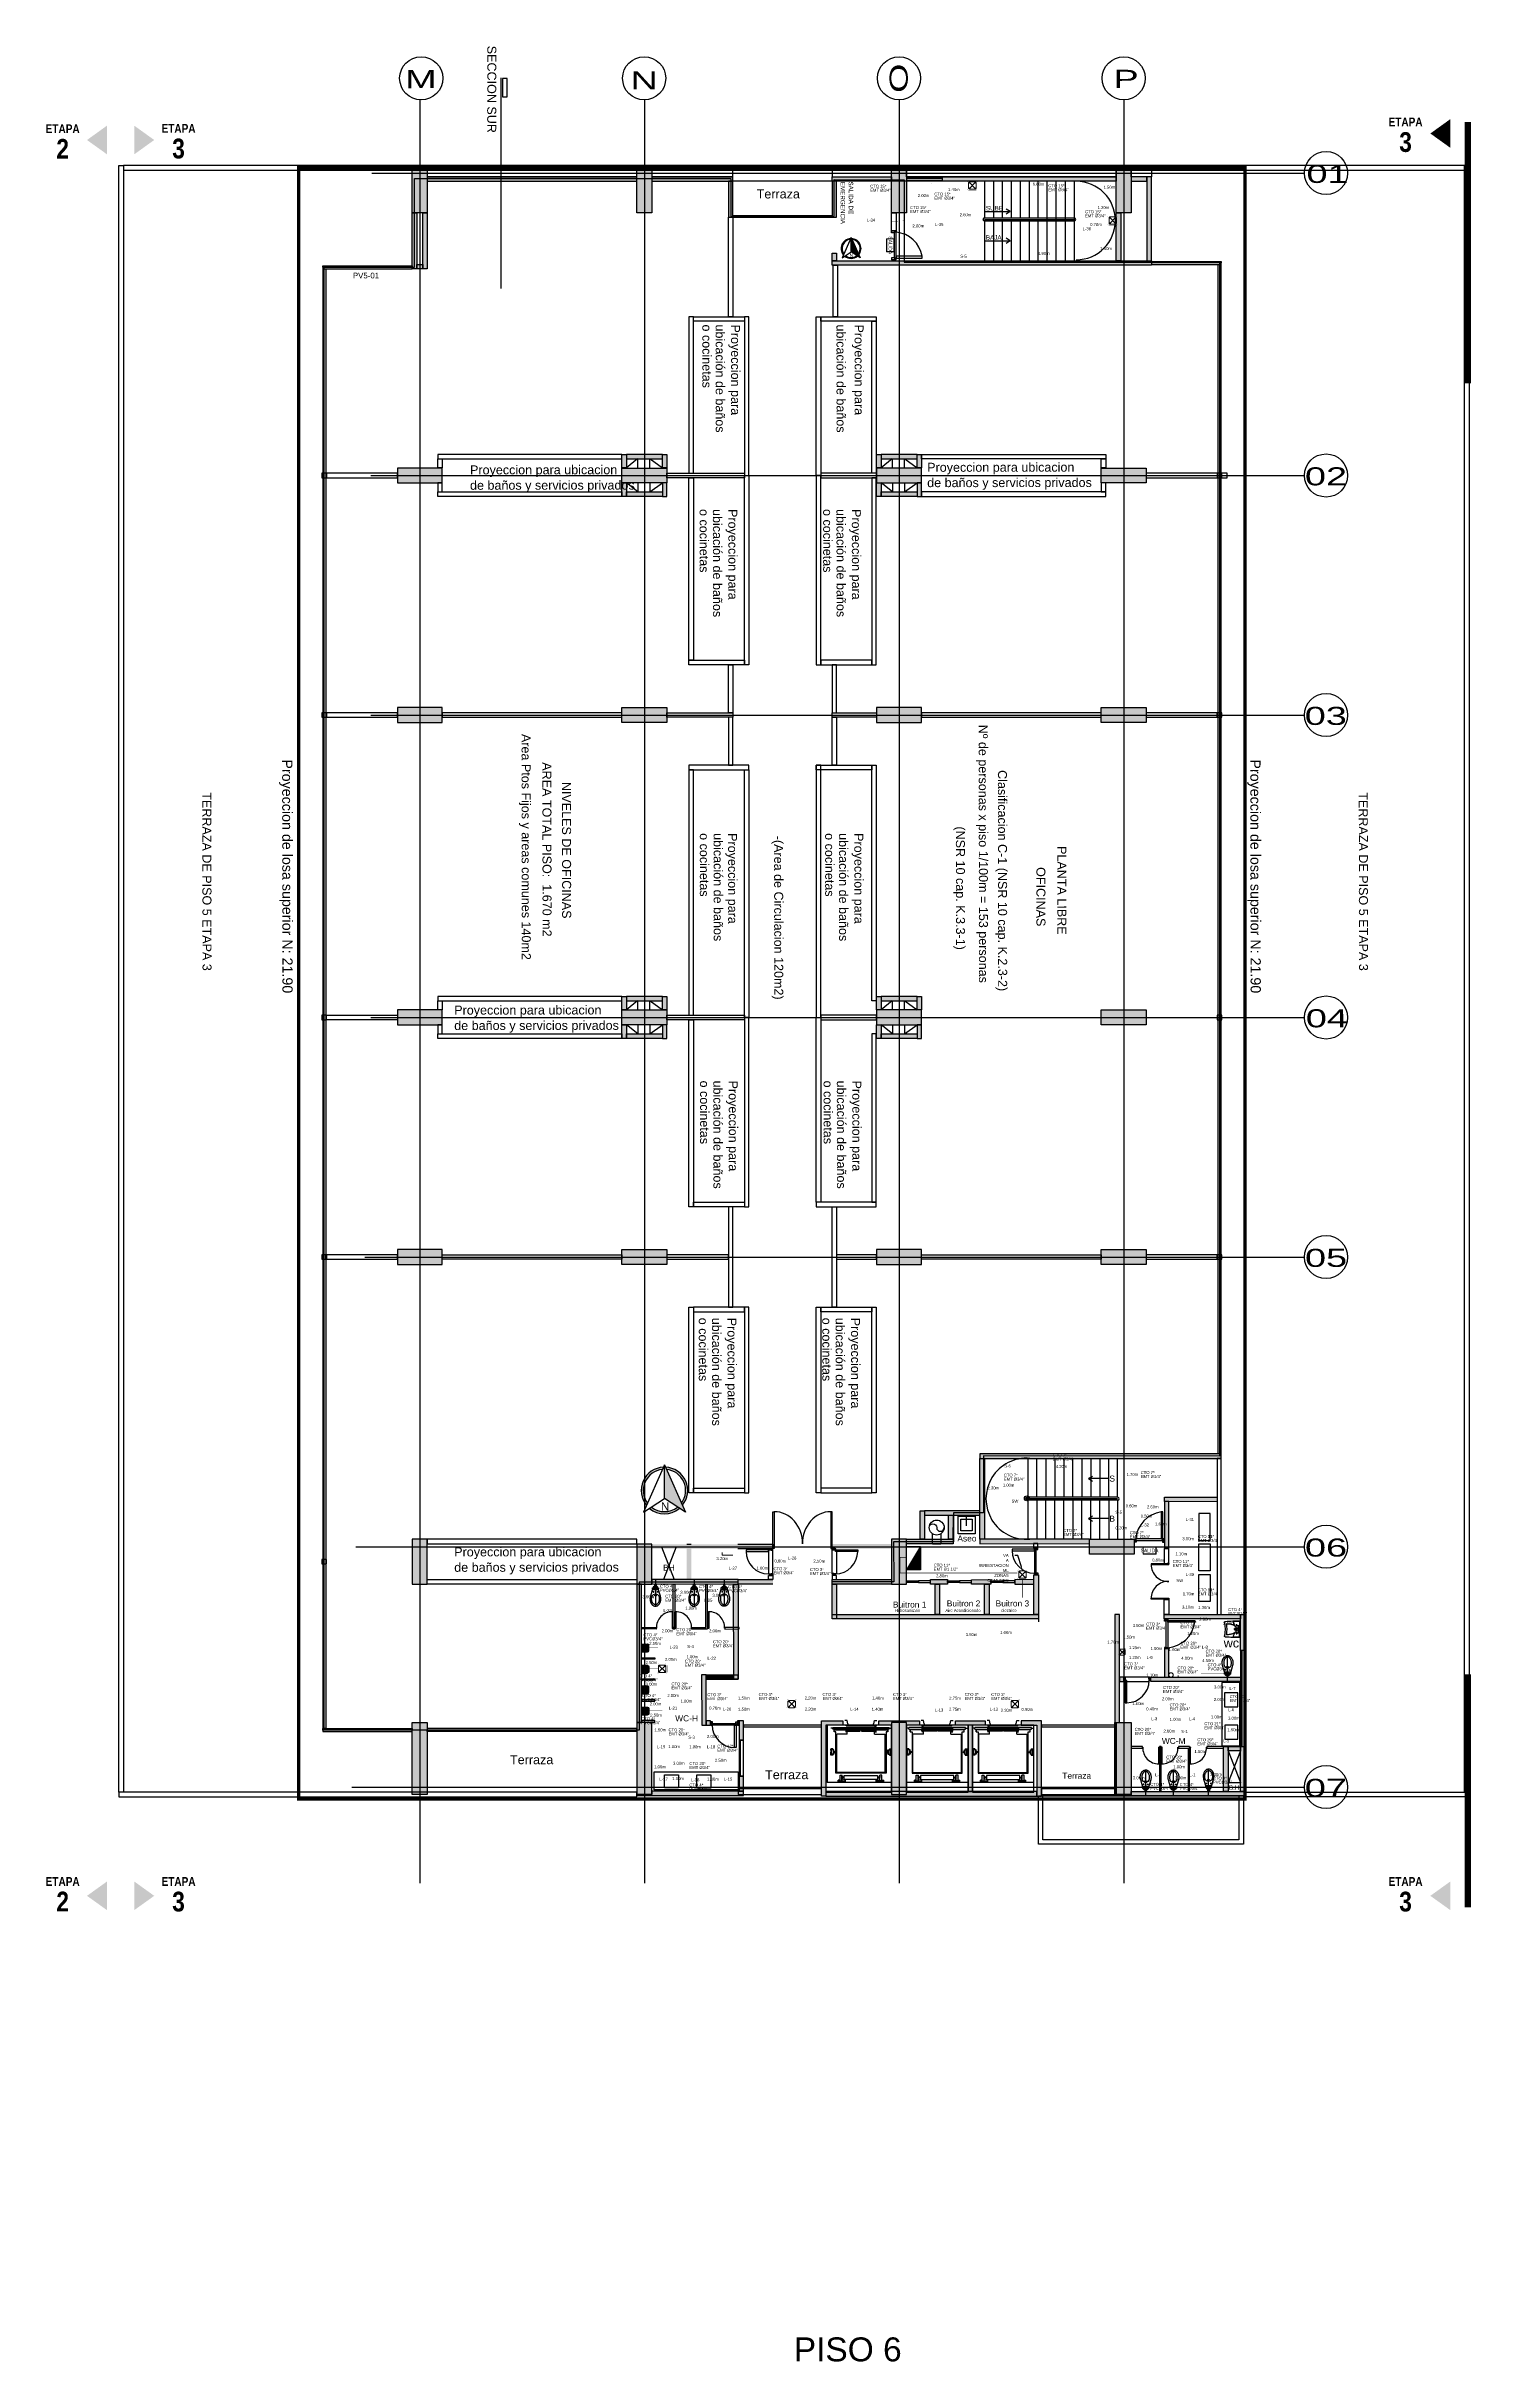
# Model space of a CAD drawing. Header units: metres. Extents: x 357 to 1031, y 43 to 2905.
# Drawn here: x 647.7 to 695.5, y 2456.1 to 2533.5 of the extents above; entities that cross this region are included whole.
import ezdxf
from ezdxf import colors
from ezdxf.entities.mleader import LeaderData, LeaderLine
from ezdxf.enums import TextEntityAlignment as Align
from ezdxf.lldxf.tags import DXFTag
from ezdxf.math import Vec2, Vec3

# ---------------------------------------------------------------- set-up
doc = ezdxf.new("R2010")
doc.units = ezdxf.units.M
for name, pattern in [('DASHED2', [9.525, 6.35, -3.175]), ('HIDDEN', [9.525, 6.35, -3.175]), ('HIDDEN2', [4.7625, 3.175, -1.5875]), ('LÍNEAS_OCULTASX2', [0.75, 0.5, -0.25])]:
    doc.linetypes.add(name, pattern=pattern)
for name, color, linetype, lineweight in [('-CN-GYD-ILUMINACIÓN', 3, 'Continuous', 20), ('-CN-GYD-TUBERIA PVC', 96, 'PVC_LINE', 25), ('-CN-GYD-TUBERÍA TOMACORRIENTE PVC', 86, 'Continuous', 18), ('GG_TEXTO', 7, 'Continuous', 9), ('L', 7, 'Continuous', 15), ('TEXTOS', 250, 'Continuous', 20)]:
    doc.layers.add(name, color=color, linetype=linetype, lineweight=lineweight)
for name, color, linetype in [('_ACHU5', 255, 'Continuous'), ('AIRE ACONDICIONADO', 50, 'Continuous'), ('CAJA DE PASO', 86, 'Continuous'), ('GG_PISO 3', 8, 'Continuous'), ('GG_PISO 5', 8, 'Continuous'), ('GG_PROYECCION', 9, 'DASHED2'), ('NORTE', 7, 'Continuous'), ('TB', 7, 'Continuous'), ('TEXTOS MEDIDAS', 7, 'Continuous')]:
    doc.layers.add(name, color=color, linetype=linetype)
doc.styles.add('ROMAN', font='ROMANS', dxfattribs={"width": 1.2})
doc.styles.add('STANDAR NEGRITA', font='ARIALNB.TTF', dxfattribs={"height": 0.2})
doc.styles.get("Standard").update_dxf_attribs({"font": 'arial.ttf'})
doc.styles.add('style2', font='arial.ttf', dxfattribs={"width": 1.5})
tags = doc.linetypes.add('EMT_LINE', pattern='A,0.5,-0.2,["EMT",Standard,S=0.1,R=0,X=-0.1,Y=-0.05],-0.25', length=0.95).pattern_tags.tags
tags[6] = DXFTag(74, 10)
tags = doc.linetypes.add('PVC_LINE', pattern='A,0.5,-0.2,["PVC",Standard,S=0.1,R=0,X=-0.1,Y=-0.05],-0.25', length=0.95).pattern_tags.tags
tags[6] = DXFTag(74, 10)
pattern_1 = [(0, (0, 0), (0, 6.985), [5.08, -1.905]), (90, (0, 0), (-6.985, 4e-16), [5.08, -1.905])]

# ---------------------------------------------------------------- blocks, each defined once
blk = doc.blocks.new('Caja de paso')
at = {"layer": '-CN-GYD-TUBERÍA TOMACORRIENTE PVC', "const_width": 0.00173}
blk.add_lwpolyline([(-0.111, 0.067), (-0.111, -0.067, 0.414214), (-0.067, -0.111), (0.067, -0.111, 0.414214), (0.111, -0.067), (0.111, 0.067, 0.414214), (0.067, 0.111), (-0.067, 0.111, 0.414214)], format="xyb", close=True, dxfattribs=at)
at = {"layer": '-CN-GYD-TUBERÍA TOMACORRIENTE PVC'}
blk.add_lwpolyline([(-0.057, -0.082), (0.057, -0.082, 0.414214), (0.082, -0.057), (0.082, 0.057, 0.414214), (0.057, 0.082), (-0.057, 0.082, 0.414214), (-0.082, 0.057), (-0.082, -0.057, 0.414214)], format="xyb", close=True, dxfattribs=at)
at = {"layer": '-CN-GYD-TUBERÍA TOMACORRIENTE PVC', "linetype": 'LÍNEAS_OCULTASX2'}
for points in [[(-0.057, 0.057), (0.057, -0.057)], [(0.057, 0.057), (-0.057, -0.057)]]:
    blk.add_lwpolyline(points, dxfattribs=at)
at = {"layer": '-CN-GYD-TUBERÍA TOMACORRIENTE PVC'}
for centre in [(-0.057, 0.057), (0.057, 0.057), (-0.057, -0.057), (0.057, -0.057)]:
    blk.add_circle(centre, 0.00665, dxfattribs=at)
blk = doc.blocks.new('lav discapacitados')
for p, q in [((0.135, 0.125), (0.135, 0.14)), ((0.503, 0.125), (0.503, 0.14)), ((0.038, -0.307), (0.601, -0.307)), ((0.058, -0.289), (0.319, -0.289)), ((0.183, -0.19), (0.154, -0.19)), ((0.183, -0.19), (0.183, -0.162)), ((0.183, -0.19), (0.183, -0.218)), ((0.183, -0.19), (0.211, -0.19)), ((0.215, -0.251), (0.187, -0.251)), ((0.215, -0.251), (0.215, -0.223)), ((0.215, -0.251), (0.243, -0.251)), ((0.215, -0.251), (0.215, -0.28)), ((0.267, -0.251), (0.239, -0.251)), ((0.267, -0.251), (0.267, -0.223)), ((0.267, -0.251), (0.295, -0.251)), ((0.267, -0.251), (0.267, -0.28)), ((0.319, -0.15), (0.276, -0.15)), ((0.319, -0.251), (0.291, -0.251)), ((0.319, -0.317), (0.319, -0.096)), ((0.319, -0.15), (0.319, -0.122)), ((0.319, -0.15), (0.362, -0.15)), ((0.319, -0.15), (0.319, -0.178)), ((0.319, -0.251), (0.319, -0.223)), ((0.319, -0.251), (0.348, -0.251)), ((0.319, -0.251), (0.319, -0.28)), ((0.58, -0.289), (0.319, -0.289)), ((0.371, -0.251), (0.343, -0.251)), ((0.371, -0.251), (0.371, -0.223)), ((0.371, -0.251), (0.4, -0.251)), ((0.371, -0.251), (0.371, -0.28)), ((0.424, -0.251), (0.395, -0.251)), ((0.424, -0.251), (0.424, -0.223)), ((0.424, -0.251), (0.452, -0.251)), ((0.424, -0.251), (0.424, -0.28)), ((0.456, -0.19), (0.427, -0.19)), ((0.456, -0.19), (0.456, -0.162)), ((0.456, -0.19), (0.484, -0.19)), ((0.456, -0.19), (0.456, -0.218))]:
    blk.add_line(p, q)
blk.add_lwpolyline([(0.135, 0.125, 0.057771), (0.15, -0.005, 0.071436), (0.189, -0.104, 0.106424), (0.255, -0.178, 0.158971), (0.319, -0.199, 0.158971)], format="xyb")
at = {"linetype": 'Continuous'}
for centre in [(0.183, -0.19), (0.215, -0.251), (0.267, -0.251), (0.371, -0.251), (0.424, -0.251), (0.456, -0.19)]:
    blk.add_circle(centre, 0.0174, dxfattribs=at)
for centre, radius in [((0.319, -0.15), 0.0325), ((0.319, -0.15), 0.023), ((0.319, -0.251), 0.0174)]:
    blk.add_circle(centre, radius)
for centre, radius, start, end in [((5.796, -0.307), 5.759, 175.15096, 180), ((0.097, 0.176), 0.0385, 79.48538, 175.15096), ((0.319, 1.375), 1.181, 259.48538, 280.51462), ((0.145, 0.14), 0.0102, 81.99353, 180), ((0.319, 1.375), 1.237, 261.99353, 278.00647), ((-0.066, 0.125), 0.57, 346.77455, 0), ((0.493, 0.14), 0.0102, 0, 98.00647), ((0.542, 0.176), 0.0385, 4.84904, 100.51462), ((-5.158, -0.307), 5.759, 0, 4.84904), ((5.796, -0.307), 5.748, 177.92069, 179.71619), ((0.058, -0.279), 0.0102, 179.71619, 270), ((0.062, -0.099), 0.0102, 88.96035, 177.92069), ((0.058, -0.307), 0.218, 56.42947, 88.96035), ((0.185, -0.117), 0.0102, 236.42947, 31.59131), ((0.319, -0.091), 0.109, 270, 306.13117), ((0.244, 0.012), 0.236, 306.13117, 330.43029), ((0.454, -0.117), 0.0102, 148.40869, 303.57053), ((0.124, 0.08), 0.374, 330.43029, 346.77455), ((0.58, -0.307), 0.218, 91.03965, 123.57053), ((0.576, -0.099), 0.0102, 2.07931, 91.03965), ((0.58, -0.279), 0.0102, 270, 0.28381), ((-5.158, -0.307), 5.748, 0.28381, 2.07931)]:
    blk.add_arc(centre, radius, start, end)
blk = doc.blocks.new('P8P1P161')
at = {"layer": '_ACHU5'}
h = blk.add_hatch(color=256, dxfattribs=at)
h.dxf.hatch_style = 1
h.paths.add_polyline_path([(-0.13, 0), (0.13, 0), (0.13, -0.08), (-0.13, -0.08)])
h.paths.add_polyline_path([(-0.006, -0.064, 1), (0.006, -0.064, 1)], flags=16)
h.paths.add_polyline_path([(-0.13, -0.08), (0.13, -0.08), (0.13, -0.123, 0.414214), (0.1, -0.093), (-0.1, -0.093, 0.414214), (-0.13, -0.123)])
h.paths.add_polyline_path([(-0.1, -0.093), (0.1, -0.093, -0.414214), (0.13, -0.123), (0.13, -0.19, -0.414214), (0.08, -0.24), (-0.08, -0.24, -0.414214), (-0.13, -0.19), (-0.13, -0.123, -0.414214)])
h.paths.add_polyline_path([(-0.1, -0.101, 0.414214), (-0.115, -0.116), (-0.115, -0.183, 0.414214), (-0.08, -0.218), (0.08, -0.218, 0.414214), (0.115, -0.183), (0.115, -0.116, 0.414214), (0.1, -0.101)], flags=16)
h.paths.add_polyline_path([(-0.024, -0.114), (-0.024, -0.13), (-0.016, -0.13), (-0.016, -0.114)], flags=0)
h.paths.add_polyline_path([(-0.004, -0.114), (-0.004, -0.13), (0.004, -0.13), (0.004, -0.114)], flags=0)
h.paths.add_polyline_path([(0.016, -0.114), (0.016, -0.13), (0.024, -0.13), (0.024, -0.114)], flags=0)
h.paths.add_polyline_path([(-0.115, -0.116, -0.414214), (-0.1, -0.101), (0.1, -0.101, -0.414214), (0.115, -0.116), (0.115, -0.183, -0.414214), (0.08, -0.218), (-0.08, -0.218, -0.414214), (-0.115, -0.183)], flags=0)
h = blk.add_hatch(color=256, dxfattribs=at)
h.dxf.hatch_style = 1
h.paths.add_polyline_path([(-0.115, -0.116), (-0.115, -0.183, 0.414214), (-0.08, -0.218), (0.08, -0.218, 0.414214), (0.115, -0.183), (0.115, -0.116, 0.414214), (0.1, -0.101), (-0.1, -0.101, 0.414214)])
h.paths.add_polyline_path([(0.024, -0.13), (0.016, -0.13), (0.016, -0.114), (0.024, -0.114)], flags=16)
h.paths.add_polyline_path([(0.004, -0.13), (-0.004, -0.13), (-0.004, -0.114), (0.004, -0.114)], flags=16)
h.paths.add_polyline_path([(-0.016, -0.13), (-0.024, -0.13), (-0.024, -0.114), (-0.016, -0.114)], flags=16)
for p, q in [((-0.13, 0), (0.13, 0)), ((-0.13, 0), (-0.13, -0.123)), ((0.13, 0), (0.13, -0.123)), ((-0.13, -0.123), (-0.13, -0.19)), ((-0.115, -0.116), (-0.115, -0.183)), ((-0.1, -0.093), (0.1, -0.093)), ((-0.1, -0.101), (0.1, -0.101)), ((-0.08, -0.218), (0.08, -0.218)), ((-0.08, -0.24), (0.08, -0.24)), ((-0.024, -0.13), (-0.024, -0.114)), ((-0.024, -0.114), (-0.016, -0.114)), ((-0.016, -0.13), (-0.024, -0.13)), ((-0.016, -0.114), (-0.016, -0.13)), ((-0.004, -0.114), (0.004, -0.114)), ((-0.004, -0.13), (-0.004, -0.114)), ((0.004, -0.13), (-0.004, -0.13)), ((0.004, -0.114), (0.004, -0.13)), ((0.016, -0.13), (0.016, -0.114)), ((0.016, -0.114), (0.024, -0.114)), ((0.024, -0.13), (0.016, -0.13)), ((0.024, -0.114), (0.024, -0.13)), ((0.115, -0.116), (0.115, -0.183)), ((0.13, -0.123), (0.13, -0.19))]:
    blk.add_line(p, q)
blk.add_circle((0, -0.064), 0.00632)
for centre, radius, start, end in [((-0.1, -0.123), 0.03, 90, 180), ((-0.08, -0.19), 0.05, 180, 270), ((-0.1, -0.116), 0.0149, 90, 180), ((-0.08, -0.183), 0.0349, 180, 270), ((0.08, -0.183), 0.0349, 270, 0), ((0.08, -0.19), 0.05, 270, 0), ((0.1, -0.123), 0.03, 0, 90), ((0.1, -0.116), 0.0149, 0, 90)]:
    blk.add_arc(centre, radius, start, end)
at = {"style": 'ROMAN', "width": 1.2}
for tag, flags, p in [('CODIN', 3, (0.018, -0.647)), ('CODIN0', 1, (-0.032, -0.975))]:
    blk.add_attdef(tag, text='', height=0.21, dxfattribs=dict(at, flags=flags)).set_placement(p, align=Align.MIDDLE)
blk = doc.blocks.new('AU_SENSOR MOVIMIENTO')
at = {"color": 0}
for radius in [0.08, 0.034]:
    blk.add_circle((0, 0), radius, dxfattribs=at)
blk = doc.blocks.new('A$Cf847e5f9')
h = blk.add_hatch(color=256)
h.dxf.hatch_style = 1
h.paths.add_polyline_path([(6.6, 18), (7.1, 19.1, 0.618991), (-0.9, 0.9), (-0.5, 2, -0.58483)])
h.paths.add_polyline_path([(8.1, 19.1), (8.5, 18, -0.58483), (15.6, 2), (16.1, 0.9, 0.618991)])
at = {"true_color": 0x636466}
h = blk.add_hatch(color=251, dxfattribs=at)
h.dxf.hatch_style = 1
h.paths.add_polyline_path([(7.6, 20.2), (7.6, 4.1), (17.6, -2.4)])
h = blk.add_hatch(color=256)
h.dxf.hatch_style = 1
h.paths.add_polyline_path([(14.7, -0.5), (13.8, 0.1, -0.344197), (1.4, 0.1), (0.5, -0.5, 0.361596)])
for points in [[(-2.4, -2.4), (7.6, 4.1)], [(17.6, -2.4), (7.6, 4.1)]]:
    blk.add_lwpolyline(points)
at = {"layer": 'NORTE'}
for q in [(-2.4, -2.4), (17.6, -2.4)]:
    blk.add_line((7.6, 20.2), q, dxfattribs=at)
blk.add_lwpolyline([(7.6, 4.1), (7.6, 20.2)], dxfattribs=at)
for radius, start, end in [(11.1, 92.5879, 219.6164), (10.1, 95.4614, 216.7429), (11.1, 320.3836, 87.4121), (10.1, 323.2571, 84.5386), (10.1, 232.0134, 307.9866), (11.1, 230.2404, 309.7596)]:
    blk.add_arc((7.6, 8), radius, start, end, dxfattribs=at)
at = {"layer": 'NORTE', "insert": (5.9, 2.4), "char_height": 4, "attachment_point": 1}
blk.add_mtext_dynamic_manual_height_columns('N', width=1.323, gutter_width=12.5, heights=[0], dxfattribs=at)
blk = doc.blocks.new('A$Cec4fd115')
at = {"layer": 'GG_PISO 5', "linetype": 'HIDDEN'}
for points in [[(0.051, 0.001), (0, 0.002), (0, 1.226), (0.051, 1.225)], [(2.183, 0), (2.234, 0.001), (2.234, 1.226), (2.183, 1.225)]]:
    blk.add_lwpolyline(points, close=True, dxfattribs=at)
at = {"layer": 'GG_PISO 5'}
for centre, start, end in [((0.06, 0.169), 358.82537, 90.50626), ((2.174, 0.169), 89.49374, 181.17463)]:
    blk.add_arc(centre, 1.057, start, end, dxfattribs=at)
blk = doc.blocks.new('TB')
at = {"layer": 'TB'}
h = blk.add_hatch(color=256, dxfattribs=at)
h.dxf.hatch_style = 1
h.paths.add_polyline_path([(0.156, 0), (-0.156, 0.156), (-0.156, 0)])
blk.add_lwpolyline([(-0.156, 0.156), (0.156, 0.156), (0.156, 0), (-0.156, 0)], close=True, dxfattribs=at)
blk.add_lwpolyline([(0.156, 0), (-0.156, 0.156)], dxfattribs=at)
blk = doc.blocks.new('Salida_3.8W')
h = blk.add_hatch()
h.set_pattern_fill('ANGLE', color=256)
h.set_pattern_definition(pattern_1)
h.paths.add_polyline_path([(0.434, -0.01), (0.434, 0.303), (-0.434, 0.303), (-0.434, -0.01)])
h.paths.add_polyline_path([(-0.424, 0), (-0.424, 0.293), (0.424, 0.293), (0.424, 0)], flags=16)
h = blk.add_hatch()
h.set_pattern_fill('ANGLE', color=256)
h.set_pattern_definition(pattern_1)
h.paths.add_polyline_path([(0.434, -0.01), (0.434, 0.303), (-0.434, 0.303), (-0.434, -0.01)])
h.paths.add_polyline_path([(-0.424, 0), (-0.424, 0.293), (0.424, 0.293), (0.424, 0)], flags=16)
at = {"layer": 'L'}
h = blk.add_hatch(dxfattribs=at)
h.set_pattern_fill('ANGLE', color=3)
h.set_pattern_definition([(0, (-44.6785, -37.2514), (0, 6.985), [5.08, -1.905]), (90, (-44.6785, -37.2514), (-6.985, 4e-16), [5.08, -1.905])])
h.paths.add_polyline_path([(0.434, -0.01), (0.434, 0.303), (-0.434, 0.303), (-0.434, -0.01)])
h.paths.add_polyline_path([(-0.424, 0), (-0.424, 0.293), (0.424, 0.293), (0.424, 0)], flags=16)
h = blk.add_hatch(color=3, dxfattribs=at)
h.paths.add_polyline_path([(0.434, -0.01), (0.434, 0.303), (-0.434, 0.303), (-0.434, -0.01)])
h.paths.add_polyline_path([(-0.424, 0), (-0.424, 0.293), (0.424, 0.293), (0.424, 0)], flags=16)
at = {"layer": 'L', "color": 3}
for points in [[(-0.434, 0.303), (0.434, 0.303), (0.434, -0.01), (-0.434, -0.01)], [(-0.424, 0.293), (0.424, 0.293), (0.424, 0), (-0.424, 0)]]:
    blk.add_lwpolyline(points, close=True, dxfattribs=at)
at = {"layer": 'L', "color": 3, "insert": (0, 0.146, 712.661), "char_height": 0.15, "width": 0.84839, "attachment_point": 5}
blk.add_mtext('\\pxqc;SALIDA', dxfattribs=at)
blk = doc.blocks.new('A$C14b492fb')
at = {"layer": '-CN-GYD-ILUMINACIÓN', "color": 3, "extrusion": (0, 0, -1)}
blk.add_lwpolyline([(0, 0.35), (0, 0), (-0.09, 0)], dxfattribs=at)
blk.add_circle((-0.11, 0.35), 0.106, dxfattribs=at)

msp = doc.modelspace()

# ---------------------------------------------------------------- hatches: boundary and pattern name
at = {"layer": 'GG_PISO 5'}
h = msp.add_hatch(color=256, dxfattribs=at)
h.dxf.hatch_style = 1
h.paths.add_polyline_path([(694.609, 2530.082), (694.609, 2531.042), (694.611, 2530.562)], flags=0)
h.paths.add_polyline_path([(694.613, 2530.082), (694.613, 2531.042), (693.945, 2530.562)])
h = msp.add_hatch(color=256, dxfattribs=at)
h.dxf.hatch_style = 1
h.paths.add_polyline_path([(650.675, 2529.865), (650.675, 2530.824), (651.343, 2530.344)])
h.paths.add_polyline_path([(649.767, 2529.865), (649.767, 2530.824), (649.099, 2530.344)])
h = msp.add_hatch(color=256, dxfattribs=at)
h.paths.add_polyline_path([(667.959, 2527.915), (667.459, 2527.915), (667.459, 2529.415), (667.959, 2529.415)])
h.paths.add_polyline_path([(660.459, 2527.915), (659.959, 2527.915), (659.959, 2529.415), (660.459, 2529.415)])
h.paths.add_polyline_path([(683.957, 2527.915), (683.457, 2527.915), (683.457, 2529.415), (683.957, 2529.415)])
h.paths.add_polyline_path([(676.459, 2527.915), (675.959, 2527.915), (675.959, 2529.415), (676.459, 2529.415)])
h.paths.add_polyline_path([(684.457, 2519.39), (684.457, 2518.89), (682.957, 2518.89), (682.957, 2519.39)])
h.paths.add_polyline_path([(668.459, 2519.39), (668.459, 2518.89), (666.959, 2518.89), (666.959, 2519.39)])
h.paths.add_polyline_path([(675.459, 2519.39), (675.459, 2518.89), (676.959, 2518.89), (676.959, 2519.39)])
h.paths.add_polyline_path([(659.459, 2519.39), (659.459, 2518.89), (660.959, 2518.89), (660.959, 2519.39)])
h.paths.add_polyline_path([(684.457, 2511.39), (684.457, 2510.89), (682.957, 2510.89), (682.957, 2511.39)])
h.paths.add_polyline_path([(668.459, 2511.39), (668.459, 2510.89), (666.959, 2510.89), (666.959, 2511.39)])
h.paths.add_polyline_path([(675.459, 2511.39), (675.459, 2510.89), (676.959, 2510.89), (676.959, 2511.39)])
h.paths.add_polyline_path([(659.459, 2511.39), (659.459, 2510.89), (660.959, 2510.89), (660.959, 2511.39)])
h.paths.add_polyline_path([(684.457, 2501.29), (684.457, 2500.79), (682.957, 2500.79), (682.957, 2501.29)])
h.paths.add_polyline_path([(668.459, 2501.29), (668.459, 2500.79), (666.959, 2500.79), (666.959, 2501.29)])
h.paths.add_polyline_path([(675.459, 2501.29), (675.459, 2500.79), (676.959, 2500.79), (676.959, 2501.29)])
h.paths.add_polyline_path([(659.459, 2501.29), (659.459, 2500.79), (660.959, 2500.79), (660.959, 2501.29)])
h.paths.add_polyline_path([(684.457, 2493.29), (684.457, 2492.79), (682.957, 2492.79), (682.957, 2493.29)])
h.paths.add_polyline_path([(668.459, 2493.29), (668.459, 2492.79), (666.959, 2492.79), (666.959, 2493.29)])
h.paths.add_polyline_path([(675.459, 2493.29), (675.459, 2492.79), (676.959, 2492.79), (676.959, 2493.29)])
h.paths.add_polyline_path([(659.459, 2493.29), (659.459, 2492.79), (660.959, 2492.79), (660.959, 2493.29)])
h.paths.add_polyline_path([(676.459, 2483.613), (675.959, 2483.613), (675.959, 2482.115), (676.459, 2482.117)])
h.paths.add_polyline_path([(682.561, 2483.615), (684.061, 2483.615), (684.061, 2483.115), (682.561, 2483.115)])
h.paths.add_polyline_path([(660.459, 2482.115), (660.459, 2483.615), (659.959, 2483.615), (659.959, 2482.115)])
h.paths.add_polyline_path([(667.959, 2482.115), (667.959, 2483.446), (667.459, 2483.446), (667.459, 2482.115)])
h.paths.add_polyline_path([(683.457, 2475.09), (683.457, 2477.49), (683.957, 2477.49), (683.957, 2475.09)])
h.paths.add_polyline_path([(675.959, 2477.49), (675.959, 2475.09), (676.459, 2475.09), (676.459, 2477.49)])
h.paths.add_polyline_path([(667.459, 2477.49), (667.459, 2475.09), (667.959, 2475.09), (667.959, 2477.49)])
h.paths.add_polyline_path([(660.459, 2477.49), (660.459, 2475.09), (659.959, 2475.09), (659.959, 2477.49)])
h = msp.add_hatch(color=256, dxfattribs=at)
h.paths.add_polyline_path([(670.664, 2529.116), (667.959, 2529.116), (667.959, 2528.966), (670.514, 2528.966), (670.514, 2527.767), (670.664, 2527.767)])
h.paths.add_polyline_path([(667.459, 2528.968), (667.459, 2529.118), (660.459, 2529.118), (660.459, 2528.968)])
h = msp.add_hatch(color=256, dxfattribs=at)
h.paths.add_polyline_path([(684.482, 2526.311), (684.632, 2526.311), (684.632, 2529.116), (684.482, 2529.116)])
h.paths.add_polyline_path([(683.957, 2529.116), (683.957, 2528.966), (684.482, 2528.966), (684.482, 2529.116)])
h.paths.add_polyline_path([(677.659, 2528.966), (677.659, 2529.116), (683.457, 2529.116), (683.457, 2528.966)])
h.paths.add_polyline_path([(683.957, 2527.915), (683.807, 2527.915), (683.807, 2527.916), (683.957, 2527.916)])
h.paths.add_polyline_path([(683.607, 2526.311), (683.457, 2526.311), (683.457, 2527.916), (683.607, 2527.916)])
h.paths.add_polyline_path([(673.972, 2526.16), (673.972, 2526.31), (684.632, 2526.31), (684.632, 2526.16)])
h.paths.add_polyline_path([(676.459, 2527.915), (676.309, 2527.915), (676.309, 2527.916), (676.459, 2527.916)])
h.paths.add_polyline_path([(673.972, 2528.966), (673.972, 2529.116), (675.959, 2529.116), (675.959, 2528.966)])
h.paths.add_polyline_path([(674.122, 2528.966), (673.972, 2528.966), (673.972, 2527.767), (674.122, 2527.767)])
h.paths.add_polyline_path([(674.122, 2526.311), (673.972, 2526.311), (673.972, 2526.563), (674.123, 2526.563)])
h = msp.add_hatch(color=256, dxfattribs=at)
h.paths.add_polyline_path([(660.459, 2526.041), (660.309, 2526.041), (660.309, 2527.916), (660.459, 2527.916)])
h.paths.add_polyline_path([(660.309, 2526.191), (660.309, 2526.041), (660.109, 2526.041), (660.109, 2526.191)])
h.paths.add_polyline_path([(660.109, 2526.041), (659.959, 2526.041), (659.959, 2527.916), (660.109, 2527.916)])
h = msp.add_hatch(color=256, dxfattribs=at)
h.paths.add_polyline_path([(675.459, 2501.741), (675.609, 2501.741), (675.609, 2501.291), (675.459, 2501.291)])
h.paths.add_polyline_path([(675.609, 2501.741), (675.609, 2501.591), (676.809, 2501.591), (676.809, 2501.741)])
h.paths.add_polyline_path([(676.809, 2501.741), (676.959, 2501.741), (676.959, 2501.291), (676.809, 2501.291)])
h.paths.add_polyline_path([(666.959, 2501.741), (667.109, 2501.741), (667.109, 2501.291), (666.959, 2501.291)])
h.paths.add_polyline_path([(667.109, 2501.741), (667.109, 2501.591), (668.309, 2501.591), (668.309, 2501.741)])
h.paths.add_polyline_path([(668.309, 2501.741), (668.459, 2501.741), (668.459, 2501.291), (668.309, 2501.291)])
h.paths.add_polyline_path([(667.109, 2500.341), (666.959, 2500.341), (666.959, 2500.791), (667.109, 2500.791)])
h.paths.add_polyline_path([(668.309, 2500.341), (668.459, 2500.341), (668.459, 2500.791), (668.309, 2500.791)])
h.paths.add_polyline_path([(667.109, 2500.341), (667.109, 2500.491), (668.309, 2500.491), (668.309, 2500.341)])
h.paths.add_polyline_path([(675.609, 2500.341), (675.459, 2500.341), (675.459, 2500.791), (675.609, 2500.791)])
h.paths.add_polyline_path([(676.809, 2500.341), (676.959, 2500.341), (676.959, 2500.791), (676.809, 2500.791)])
h.paths.add_polyline_path([(675.609, 2500.341), (675.609, 2500.491), (676.809, 2500.491), (676.809, 2500.341)])
h.paths.add_polyline_path([(675.609, 2518.441), (675.459, 2518.441), (675.459, 2518.891), (675.609, 2518.891)])
h.paths.add_polyline_path([(676.809, 2518.441), (676.959, 2518.441), (676.959, 2518.891), (676.809, 2518.891)])
h.paths.add_polyline_path([(675.609, 2518.441), (675.609, 2518.591), (676.809, 2518.591), (676.809, 2518.441)])
h.paths.add_polyline_path([(675.459, 2519.841), (675.609, 2519.841), (675.609, 2519.391), (675.459, 2519.391)])
h.paths.add_polyline_path([(675.609, 2519.841), (675.609, 2519.691), (676.809, 2519.691), (676.809, 2519.841)])
h.paths.add_polyline_path([(676.809, 2519.841), (676.959, 2519.841), (676.959, 2519.391), (676.809, 2519.391)])
h.paths.add_polyline_path([(666.959, 2519.841), (667.109, 2519.841), (667.109, 2519.391), (666.959, 2519.391)])
h.paths.add_polyline_path([(667.109, 2519.841), (667.109, 2519.691), (668.309, 2519.691), (668.309, 2519.841)])
h.paths.add_polyline_path([(668.309, 2519.841), (668.459, 2519.841), (668.459, 2519.391), (668.309, 2519.391)])
h.paths.add_polyline_path([(667.109, 2518.441), (666.959, 2518.441), (666.959, 2518.891), (667.109, 2518.891)])
h.paths.add_polyline_path([(668.309, 2518.441), (668.459, 2518.441), (668.459, 2518.891), (668.309, 2518.891)])
h.paths.add_polyline_path([(667.109, 2518.441), (667.109, 2518.591), (668.309, 2518.591), (668.309, 2518.441)])
h.paths.add_polyline_path([(657.091, 2482.941), (656.941, 2482.941), (656.941, 2482.791), (657.091, 2482.791)])
h.paths.add_polyline_path([(657.091, 2493.116), (656.941, 2493.116), (656.941, 2492.966), (657.091, 2492.966)])
h.paths.add_polyline_path([(657.091, 2501.116), (656.941, 2501.116), (656.941, 2500.966), (657.091, 2500.966)])
h.paths.add_polyline_path([(657.091, 2511.216), (656.941, 2511.216), (656.941, 2511.066), (657.091, 2511.066)])
h.paths.add_polyline_path([(657.092, 2519.216), (656.942, 2519.216), (656.942, 2519.066), (657.092, 2519.066)])
h.paths.add_polyline_path([(686.982, 2493.116), (686.832, 2493.116), (686.832, 2492.966), (686.982, 2492.966)])
h.paths.add_polyline_path([(686.982, 2501.116), (686.832, 2501.116), (686.832, 2500.966), (686.982, 2500.966)])
h.paths.add_polyline_path([(686.982, 2511.216), (686.832, 2511.216), (686.832, 2511.066), (686.982, 2511.066)])
h.paths.add_polyline_path([(686.982, 2519.216), (686.832, 2519.216), (686.832, 2519.066), (686.982, 2519.066)])
at = {"layer": 'GG_PISO 5', "ltscale": 0.03}
h = msp.add_hatch(color=256, dxfattribs=at)
h.dxf.hatch_style = 1
h.paths.add_polyline_path([(669.122, 2483.446), (669.272, 2483.446), (669.273, 2482.267), (669.123, 2482.267)])
h.paths.add_polyline_path([(670.835, 2482.11), (670.834, 2482.27), (667.959, 2482.27), (667.959, 2482.115)])
h.paths.add_polyline_path([(667.609, 2477.491), (667.609, 2482.116), (667.459, 2482.116), (667.459, 2477.857), (667.459, 2477.491)])
h.paths.add_polyline_path([(670.837, 2478.94), (670.687, 2478.94), (670.686, 2482.11), (670.836, 2482.11)])
h.paths.add_polyline_path([(669.618, 2479.09), (669.619, 2477.401), (669.769, 2477.401), (669.768, 2479.09)])
h.paths.add_polyline_path([(669.769, 2477.401), (669.919, 2477.401), (669.919, 2477.551), (669.769, 2477.551)])
h.paths.add_polyline_path([(671.019, 2477.551), (670.869, 2477.551), (670.869, 2476.901), (671.019, 2476.901)])
h.paths.add_polyline_path([(670.819, 2477.401), (670.869, 2477.401), (670.869, 2477.551), (670.819, 2477.551)])
h.paths.add_polyline_path([(670.869, 2475.701), (670.869, 2475.206), (671.019, 2475.206), (671.019, 2475.701)])
h.paths.add_polyline_path([(667.459, 2475.056), (671.019, 2475.056), (671.019, 2475.206), (667.959, 2475.206), (667.959, 2475.091), (667.459, 2475.091)])
h.paths.add_polyline_path([(674.334, 2477.551), (674.334, 2477.401), (673.768, 2477.401), (673.768, 2475.036), (673.618, 2475.036), (673.618, 2477.551)])
h.paths.add_polyline_path([(676.887, 2477.551), (676.887, 2477.401), (676.459, 2477.401), (676.459, 2477.491), (675.959, 2477.491), (675.959, 2477.401), (675.534, 2477.401), (675.534, 2477.551)])
h.paths.add_polyline_path([(673.768, 2475.036), (680.81, 2475.036), (680.81, 2475.189), (673.768, 2475.189)])
h.paths.add_polyline_path([(679.086, 2477.551), (679.086, 2477.401), (678.087, 2477.401), (678.087, 2477.551)])
h.paths.add_polyline_path([(678.511, 2475.189), (678.661, 2475.189), (678.661, 2477.401), (678.511, 2477.401), (678.511, 2477.403), (678.511, 2475.189), (678.511, 2475.189)])
h.paths.add_polyline_path([(680.286, 2477.551), (680.286, 2477.401), (680.81, 2477.401), (680.81, 2475.036), (680.961, 2475.036), (680.961, 2477.551)])
h.paths.add_polyline_path([(683.957, 2475.191), (687.758, 2475.191), (687.758, 2475.041), (683.406, 2475.041), (683.406, 2477.49), (683.457, 2477.49), (683.457, 2475.09), (683.957, 2475.09)])
h.paths.add_polyline_path([(687.192, 2476.695), (687.192, 2475.191), (687.042, 2475.191), (687.042, 2476.695)], flags=17)
h.paths.add_polyline_path([(687.192, 2476.695), (687.608, 2476.695), (687.608, 2476.545), (687.192, 2476.545)], flags=17)
h.paths.add_polyline_path([(687.758, 2476.695), (687.758, 2475.191), (687.608, 2475.191), (687.608, 2476.695)])
h.paths.add_polyline_path([(683.57, 2477.49), (683.57, 2481.103), (683.406, 2481.103), (683.406, 2477.49)])
h.paths.add_polyline_path([(684.613, 2479.011), (687.608, 2479.011), (687.608, 2478.861), (684.613, 2478.861)])
h.paths.add_polyline_path([(685.065, 2479.95), (685.065, 2479.011), (685.215, 2479.011), (685.215, 2479.95)])
h.paths.add_polyline_path([(683.707, 2479.011), (683.57, 2479.011), (683.57, 2478.861), (683.707, 2478.861)])
h.paths.add_polyline_path([(687.758, 2481.103), (687.758, 2479.899), (687.608, 2479.899), (687.608, 2481.103)])
h.paths.add_polyline_path([(685.059, 2481.103), (687.608, 2481.103), (687.608, 2480.953), (685.059, 2480.953)])
h.paths.add_polyline_path([(685.065, 2484.871), (685.065, 2483.31), (685.215, 2483.31), (685.215, 2484.871)])
h.paths.add_polyline_path([(686.83, 2484.867), (685.065, 2484.871), (685.065, 2485.021), (686.831, 2485.017)])
h.paths.add_polyline_path([(682.561, 2483.617), (678.91, 2483.617), (678.91, 2483.467), (682.561, 2483.467)])
h.paths.add_polyline_path([(680.86, 2481.103), (680.71, 2481.103), (680.71, 2482.428), (680.86, 2482.428)])
h.paths.add_polyline_path([(680.71, 2482.114), (680.71, 2482.264), (680.077, 2482.265), (680.077, 2482.115)])
h.paths.add_polyline_path([(673.972, 2481.103), (680.86, 2481.103), (680.86, 2480.953), (673.972, 2480.953)])
h.paths.add_polyline_path([(679.211, 2481.103), (679.061, 2481.103), (679.061, 2482.114), (679.211, 2482.114)])
h.paths.add_polyline_path([(678.623, 2482.114), (678.623, 2482.264), (679.277, 2482.265), (679.277, 2482.115)])
h.paths.add_polyline_path([(677.259, 2482.115), (677.259, 2482.265), (677.823, 2482.265), (677.823, 2482.115)])
h.paths.add_polyline_path([(677.562, 2481.103), (677.412, 2481.103), (677.412, 2482.115), (677.562, 2482.115)])
h.paths.add_polyline_path([(673.972, 2482.115), (673.972, 2482.27), (675.959, 2482.265), (675.959, 2482.115)])
h.paths.add_polyline_path([(678.91, 2483.617), (678.91, 2486.316), (679.06, 2486.316), (679.06, 2483.617)])
h.paths.add_polyline_path([(686.958, 2486.466), (678.91, 2486.466), (678.91, 2486.316), (686.958, 2486.316)])
h = msp.add_hatch(color=256, dxfattribs=at)
h.dxf.hatch_style = 1
h.paths.add_polyline_path([(678.91, 2484.566), (677.059, 2484.566), (677.059, 2484.416), (677.859, 2484.415), (677.858, 2483.617), (676.459, 2483.615), (676.459, 2483.465), (678.009, 2483.466), (678.009, 2484.416), (678.91, 2484.416)])
h.paths.add_polyline_path([(677.059, 2484.566), (677.059, 2483.615), (676.908, 2483.617), (676.909, 2484.566)], flags=16)
h = msp.add_hatch(color=256, dxfattribs=at)
h.dxf.hatch_style = 1
h.paths.add_polyline_path([(671.996, 2483.296), (671.996, 2483.446), (667.962, 2483.446), (667.962, 2483.296)])
h = msp.add_hatch(color=256, dxfattribs=at)
h.dxf.hatch_style = 1
h.paths.add_polyline_path([(675.97, 2483.442), (675.97, 2483.451), (673.971, 2483.451), (673.971, 2483.301), (675.969, 2483.301), (675.969, 2483.399), (675.97, 2483.399)])
h = msp.add_hatch(color=256, dxfattribs=at)
h.dxf.hatch_style = 1
h.paths.add_polyline_path([(670.834, 2482.27), (670.834, 2482.12), (671.997, 2482.12), (671.997, 2482.27)])
at = {"layer": 'GG_PISO 5'}
h = msp.add_hatch(color=256, dxfattribs=at)
edge = h.paths.add_edge_path()
edge.add_line((685.217, 2482.799), (684.627, 2482.799))
edge.add_arc((684.627, 2482.795), 0.00469, 89.99969, 179.99969)
edge.add_line((684.622, 2482.795), (684.622, 2482.776))
edge.add_arc((684.627, 2482.776), 0.00469, 179.99969, 269.99969)
edge.add_line((684.627, 2482.771), (685.213, 2482.771))
edge.add_arc((685.213, 2482.776), 0.00469, 269.99969, 359.99969)
edge.add_line((685.217, 2482.776), (685.217, 2482.799))
at = {"layer": 'GG_PISO 5', "ltscale": 0.03}
h = msp.add_hatch(color=256, dxfattribs=at)
h.dxf.hatch_style = 1
h.paths.add_polyline_path([(674.122, 2482.12), (673.972, 2482.12), (673.972, 2481.108), (674.122, 2481.108)])
at = {"layer": 'GG_PISO 5'}
h = msp.add_hatch(color=256, dxfattribs=at)
edge = h.paths.add_edge_path()
edge.add_line((685.217, 2481.613), (684.627, 2481.613))
edge.add_arc((684.627, 2481.618), 0.00469, 180.00031, 270.00031, ccw=False)
edge.add_line((684.622, 2481.618), (684.622, 2481.637))
edge.add_arc((684.627, 2481.637), 0.00469, 90.00031, 180.00031, ccw=False)
edge.add_line((684.627, 2481.642), (685.213, 2481.642))
edge.add_arc((685.213, 2481.637), 0.00469, 0.00031, 90.00031, ccw=False)
edge.add_line((685.217, 2481.637), (685.217, 2481.613))
h = msp.add_hatch(color=256, dxfattribs=at)
edge = h.paths.add_edge_path()
edge.add_line((668.663, 2480.638), (668.663, 2481.192))
edge.add_arc((668.658, 2481.192), 0.00439, 359.99969, 449.99969)
edge.add_line((668.658, 2481.196), (668.641, 2481.196))
edge.add_arc((668.641, 2481.192), 0.00439, 89.99969, 179.99969)
edge.add_line((668.637, 2481.192), (668.637, 2480.642))
edge.add_arc((668.641, 2480.642), 0.00439, 179.99969, 269.99969)
edge.add_line((668.641, 2480.638), (668.663, 2480.638))
h = msp.add_hatch(color=256, dxfattribs=at)
edge = h.paths.add_edge_path()
edge.add_line((668.726, 2480.637), (668.726, 2481.191))
edge.add_arc((668.731, 2481.191), 0.00439, 90.00031, 180.00031, ccw=False)
edge.add_line((668.731, 2481.196), (668.748, 2481.196))
edge.add_arc((668.748, 2481.191), 0.00439, 0.00031, 90.00031, ccw=False)
edge.add_line((668.753, 2481.191), (668.753, 2480.642))
edge.add_arc((668.748, 2480.642), 0.00439, -89.99969, 0.00031, ccw=False)
edge.add_line((668.748, 2480.637), (668.726, 2480.637))
h = msp.add_hatch(color=256, dxfattribs=at)
edge = h.paths.add_edge_path()
edge.add_line((669.83, 2480.638), (669.83, 2481.192))
edge.add_arc((669.834, 2481.192), 0.00439, 90.00031, 180.00031, ccw=False)
edge.add_line((669.834, 2481.196), (669.852, 2481.196))
edge.add_arc((669.852, 2481.192), 0.00439, 0.00031, 90.00031, ccw=False)
edge.add_line((669.856, 2481.192), (669.856, 2480.642))
edge.add_arc((669.852, 2480.642), 0.00439, -89.99969, 0.00031, ccw=False)
edge.add_line((669.852, 2480.638), (669.83, 2480.638))
at = {"layer": 'GG_PISO 5', "ltscale": 0.03}
h = msp.add_hatch(color=256, dxfattribs=at)
h.dxf.hatch_style = 1
h.paths.add_polyline_path([(670.687, 2479.08), (669.768, 2479.08), (669.768, 2478.941), (670.687, 2478.94)])
at = {"layer": 'GG_PISO 5'}
h = msp.add_hatch(color=256, dxfattribs=at)
edge = h.paths.add_edge_path()
edge.add_line((684.901, 2476.668), (684.901, 2476.114))
edge.add_arc((684.896, 2476.114), 0.00439, -89.99969, 0.00031, ccw=False)
edge.add_line((684.896, 2476.11), (684.879, 2476.11))
edge.add_arc((684.879, 2476.114), 0.00439, 180.00031, 270.00031, ccw=False)
edge.add_line((684.875, 2476.114), (684.875, 2476.664))
edge.add_arc((684.879, 2476.664), 0.00439, 90.00031, 180.00031, ccw=False)
edge.add_line((684.879, 2476.668), (684.901, 2476.668))
h = msp.add_hatch(color=256, dxfattribs=at)
edge = h.paths.add_edge_path()
edge.add_line((684.964, 2476.669), (684.964, 2476.115))
edge.add_arc((684.969, 2476.115), 0.00439, 179.99969, 269.99969)
edge.add_line((684.969, 2476.11), (684.986, 2476.11))
edge.add_arc((684.986, 2476.115), 0.00439, 269.99969, 359.99969)
edge.add_line((684.99, 2476.115), (684.99, 2476.664))
edge.add_arc((684.986, 2476.664), 0.00439, 359.99969, 449.99969)
edge.add_line((684.986, 2476.669), (684.964, 2476.669))
h = msp.add_hatch(color=256, dxfattribs=at)
edge = h.paths.add_edge_path()
edge.add_line((685.914, 2476.669), (685.914, 2476.116))
edge.add_arc((685.919, 2476.116), 0.00439, 179.99969, 269.99969)
edge.add_line((685.919, 2476.111), (685.936, 2476.111))
edge.add_arc((685.936, 2476.116), 0.00439, 269.99969, 359.99969)
edge.add_line((685.941, 2476.116), (685.941, 2476.665))
edge.add_arc((685.936, 2476.665), 0.00439, 359.99969, 449.99969)
edge.add_line((685.936, 2476.669), (685.914, 2476.669))
h = msp.add_hatch(color=256, dxfattribs=at)
h.dxf.hatch_style = 1
h.paths.add_polyline_path([(650.675, 2472.186), (650.675, 2471.227), (651.343, 2471.706)])
h.paths.add_polyline_path([(649.767, 2472.186), (649.767, 2471.227), (649.099, 2471.706)])
h = msp.add_hatch(color=256, dxfattribs=at)
h.dxf.hatch_style = 1
h.paths.add_polyline_path([(695.52, 2472.186), (695.52, 2471.227), (695.524, 2471.706)])
h.paths.add_polyline_path([(694.613, 2472.186), (694.613, 2471.227), (693.945, 2471.706)])

# ---------------------------------------------------------------- linework, layer by layer
at = {"layer": '-CN-GYD-ILUMINACIÓN', "color": 3, "extrusion": (0, 0, -1)}
for p, q in [((670.301, 2483.084), (670.301, 2483.17)), ((670.654, 2483.084), (670.301, 2483.084))]:
    msp.add_line(p, q, dxfattribs=at)
at = {"layer": '-CN-GYD-TUBERIA PVC', "linetype": 'PVC_LINE', "ltscale": 10, "const_width": 0.01}
for points in [[(675.959, 2527.637), (676.384, 2527.64)], [(670.654, 2482.819), (670.654, 2483.084)], [(668.076, 2481.389), (668.076, 2481.89)], [(667.841, 2479.986), (668.158, 2479.986)], [(668.158, 2478.58), (667.841, 2478.58)], [(667.841, 2477.88), (668.301, 2477.88)], [(686.543, 2475.914), (686.543, 2475.416)]]:
    msp.add_lwpolyline(points, dxfattribs=at)
for points, elevation in [([(669.368, 2481.43), (669.368, 2481.89)], 0), ([(670.37, 2481.378), (670.37, 2481.89)], 0), ([(667.84, 2479.289), (668.158, 2479.289)], 0.002), ([(687.062, 2479.123), (686.287, 2479.123)], 0), ([(684.441, 2475.416), (684.441, 2475.911)], 0), ([(685.368, 2475.866), (685.368, 2475.416)], 0)]:
    msp.add_lwpolyline(points, dxfattribs=dict(at, elevation=elevation))
for points in [[(675.043, 2529.116), (675.043, 2529.116)], [(675.893, 2529.116), (675.893, 2529.116)]]:
    msp.add_lwpolyline(points)
msp.add_lwpolyline([(677.282, 2528.904), (677.282, 2528.904)], close=True)
at = {"layer": 'AIRE ACONDICIONADO', "linetype": 'EMT_LINE', "ltscale": 40, "const_width": 0.02}
for points in [[(676.46, 2483.014), (676.243, 2483.014), (676.243, 2482.484), (680.158, 2482.484)], [(680.327, 2482.266), (680.327, 2481.659)]]:
    msp.add_lwpolyline(points, dxfattribs=at)
at = {"layer": 'GG_PISO 3'}
for points in [[(679.057, 2527.952), (679.918, 2527.952), (679.789, 2528.039)], [(679.057, 2527.952), (679.918, 2527.952), (679.789, 2527.866)], [(679.057, 2526.975), (679.918, 2526.975), (679.789, 2527.062)], [(679.057, 2526.975), (679.918, 2526.975), (679.789, 2526.889)]]:
    msp.add_lwpolyline(points, dxfattribs=at)
at = {"layer": 'GG_PISO 5'}
for p, q in [((662.91, 2532.423), (662.91, 2525.386)), ((660.209, 2531.685), (660.209, 2472.125)), ((667.709, 2531.685), (667.709, 2472.125)), ((676.209, 2531.685), (676.209, 2472.125)), ((683.707, 2531.685), (683.707, 2472.125)), ((683.707, 2531.685), (683.707, 2472.125)), ((656.165, 2529.487), (656.165, 2475.056)), ((658.613, 2529.24), (689.742, 2529.24)), ((673.972, 2528.966), (670.664, 2528.966)), ((677.659, 2528.966), (675.418, 2528.966)), ((676.461, 2529.116), (677.659, 2529.116)), ((679.057, 2528.966), (679.057, 2527.741)), ((679.357, 2528.966), (679.357, 2527.741)), ((679.657, 2527.741), (679.657, 2528.966)), ((679.957, 2527.741), (679.957, 2528.966)), ((680.257, 2527.741), (680.257, 2528.966)), ((680.557, 2528.966), (680.557, 2527.741)), ((680.857, 2527.741), (680.857, 2528.966)), ((681.157, 2526.31), (681.157, 2528.966)), ((681.457, 2526.31), (681.457, 2528.966)), ((681.757, 2528.966), (681.757, 2526.31)), ((682.057, 2528.966), (682.057, 2526.31)), ((679.057, 2527.741), (682.057, 2527.741)), ((679.057, 2527.691), (682.057, 2527.691)), ((679.057, 2527.641), (679.057, 2526.31)), ((679.057, 2527.641), (682.057, 2527.641)), ((679.357, 2527.641), (679.357, 2526.31)), ((679.657, 2526.31), (679.657, 2527.641)), ((679.957, 2526.31), (679.957, 2527.641)), ((680.257, 2526.31), (680.257, 2527.641)), ((680.557, 2527.641), (680.557, 2526.31)), ((680.857, 2526.31), (680.857, 2527.641)), ((667.477, 2519.691), (667.109, 2519.391)), ((667.489, 2519.391), (667.489, 2519.691)), ((667.889, 2519.391), (667.889, 2519.691)), ((667.902, 2519.691), (668.309, 2519.391)), ((675.977, 2519.691), (675.609, 2519.391)), ((675.989, 2519.391), (675.989, 2519.691)), ((676.389, 2519.391), (676.389, 2519.691)), ((676.402, 2519.691), (676.809, 2519.391)), ((658.571, 2519.14), (689.742, 2519.14)), ((667.489, 2518.591), (667.109, 2518.891)), ((667.489, 2518.891), (667.489, 2518.591)), ((667.889, 2518.891), (667.889, 2518.591)), ((667.889, 2518.591), (668.309, 2518.891)), ((675.989, 2518.591), (675.609, 2518.891)), ((675.989, 2518.891), (675.989, 2518.591)), ((676.389, 2518.891), (676.389, 2518.591)), ((676.389, 2518.591), (676.809, 2518.891)), ((658.571, 2511.14), (689.742, 2511.14)), ((667.477, 2501.591), (667.109, 2501.291)), ((667.489, 2501.291), (667.489, 2501.591)), ((667.889, 2501.291), (667.889, 2501.591)), ((667.902, 2501.591), (668.309, 2501.291)), ((675.977, 2501.591), (675.609, 2501.291)), ((675.989, 2501.291), (675.989, 2501.591)), ((676.389, 2501.291), (676.389, 2501.591)), ((676.402, 2501.591), (676.809, 2501.291)), ((658.571, 2501.04), (689.742, 2501.04)), ((667.489, 2500.491), (667.109, 2500.791)), ((667.489, 2500.791), (667.489, 2500.491)), ((667.889, 2500.791), (667.889, 2500.491)), ((667.889, 2500.491), (668.309, 2500.791)), ((675.989, 2500.491), (675.609, 2500.791)), ((675.989, 2500.791), (675.989, 2500.491)), ((676.389, 2500.791), (676.389, 2500.491)), ((676.389, 2500.491), (676.809, 2500.791)), ((658.371, 2493.04), (689.742, 2493.04)), ((680.506, 2486.317), (680.506, 2483.617)), ((680.806, 2485.017), (680.806, 2486.317)), ((681.106, 2486.317), (681.106, 2485.017)), ((681.406, 2486.317), (681.406, 2485.017)), ((681.706, 2486.317), (681.706, 2485.017)), ((682.006, 2485.017), (682.006, 2486.317)), ((682.306, 2486.317), (682.306, 2485.017)), ((682.606, 2486.317), (682.606, 2485.017)), ((682.906, 2486.317), (682.906, 2485.017)), ((683.206, 2485.017), (683.206, 2486.317)), ((683.506, 2485.017), (683.506, 2486.317)), ((683.506, 2485.017), (680.506, 2485.017)), ((683.506, 2484.967), (680.506, 2484.967)), ((683.506, 2484.917), (680.506, 2484.917)), ((680.806, 2484.917), (680.806, 2483.617)), ((681.106, 2483.617), (681.106, 2484.917)), ((681.406, 2483.617), (681.406, 2484.917)), ((681.706, 2483.617), (681.706, 2484.917)), ((682.006, 2484.917), (682.006, 2483.617)), ((682.306, 2483.617), (682.306, 2484.917)), ((682.606, 2483.617), (682.606, 2484.917)), ((682.906, 2483.617), (682.906, 2484.917)), ((683.206, 2484.917), (683.207, 2483.616)), ((683.506, 2484.917), (683.506, 2483.617)), ((678.449, 2484.362), (678.449, 2484.065)), ((658.079, 2483.365), (689.742, 2483.365)), ((668.279, 2483.365), (668.697, 2482.265)), ((668.768, 2483.365), (668.349, 2482.265)), ((685.159, 2482.802), (685.159, 2482.806)), ((685.159, 2482.806), (685.215, 2482.806)), ((685.215, 2482.802), (685.159, 2482.802)), ((685.192, 2482.783), (685.192, 2482.802)), ((685.192, 2482.802), (685.215, 2482.802)), ((685.21, 2482.778), (685.196, 2482.778)), ((685.215, 2482.806), (685.215, 2482.802)), ((685.215, 2482.802), (685.215, 2482.783)), ((685.215, 2481.611), (685.159, 2481.611)), ((685.159, 2481.611), (685.159, 2481.606)), ((685.159, 2481.606), (685.215, 2481.606)), ((685.192, 2481.63), (685.192, 2481.611)), ((685.192, 2481.611), (685.215, 2481.611)), ((685.21, 2481.634), (685.196, 2481.634)), ((685.215, 2481.611), (685.215, 2481.63)), ((685.215, 2481.606), (685.215, 2481.611)), ((668.643, 2480.645), (668.643, 2480.658)), ((668.647, 2480.662), (668.665, 2480.662)), ((668.665, 2480.64), (668.647, 2480.64)), ((668.665, 2480.64), (668.665, 2480.693)), ((668.665, 2480.693), (668.669, 2480.693)), ((668.665, 2480.662), (668.665, 2480.64)), ((668.669, 2480.64), (668.665, 2480.64)), ((668.669, 2480.693), (668.669, 2480.64)), ((668.724, 2480.692), (668.72, 2480.692)), ((668.72, 2480.692), (668.72, 2480.64)), ((668.72, 2480.64), (668.724, 2480.64)), ((668.724, 2480.64), (668.724, 2480.692)), ((668.742, 2480.662), (668.724, 2480.662)), ((668.724, 2480.662), (668.724, 2480.64)), ((668.724, 2480.64), (668.742, 2480.64)), ((668.746, 2480.644), (668.746, 2480.657)), ((669.828, 2480.693), (669.823, 2480.693)), ((669.823, 2480.693), (669.823, 2480.64)), ((669.823, 2480.64), (669.828, 2480.64)), ((669.828, 2480.64), (669.828, 2480.693)), ((669.845, 2480.662), (669.828, 2480.662)), ((669.828, 2480.662), (669.828, 2480.64)), ((669.828, 2480.64), (669.845, 2480.64)), ((669.85, 2480.645), (669.85, 2480.658)), ((650.314, 2480.477), (650.314, 2475.166)), ((674.476, 2477.561), (674.4, 2477.561)), ((674.497, 2477.449), (674.476, 2477.561)), ((677.919, 2477.449), (677.94, 2477.561)), ((677.94, 2477.561), (678.016, 2477.561)), ((680.122, 2477.449), (680.143, 2477.561)), ((680.143, 2477.561), (680.219, 2477.561)), ((673.809, 2477.401), (673.809, 2475.491)), ((673.994, 2477.307), (673.926, 2477.307)), ((673.994, 2477.277), (673.994, 2477.332)), ((673.994, 2477.332), (675.878, 2477.331)), ((675.878, 2477.276), (673.994, 2477.277)), ((674.038, 2477.247), (675.834, 2477.246)), ((674.038, 2477.187), (674.038, 2477.247)), ((674.098, 2477.187), (674.038, 2477.187)), ((674.097, 2475.798), (674.098, 2477.187)), ((674.128, 2475.828), (674.129, 2477.107)), ((674.479, 2477.107), (674.129, 2477.107)), ((674.479, 2477.187), (674.419, 2477.187)), ((674.914, 2477.32), (674.425, 2477.32)), ((674.425, 2477.32), (674.425, 2477.289)), ((674.425, 2477.289), (674.914, 2477.289)), ((674.429, 2477.236), (674.914, 2477.236)), ((674.429, 2477.236), (674.429, 2477.205)), ((674.429, 2477.205), (674.914, 2477.205)), ((674.445, 2477.382), (674.445, 2477.392)), ((674.445, 2477.392), (674.511, 2477.392)), ((674.479, 2477.107), (674.479, 2477.187)), ((674.511, 2477.449), (674.497, 2477.449)), ((674.511, 2477.392), (674.511, 2477.449)), ((674.914, 2477.289), (674.914, 2477.32)), ((674.914, 2477.205), (674.914, 2477.236)), ((674.953, 2477.32), (674.953, 2477.289)), ((675.442, 2477.32), (674.953, 2477.32)), ((674.953, 2477.289), (675.442, 2477.289)), ((674.953, 2477.236), (674.953, 2477.205)), ((674.953, 2477.236), (675.443, 2477.236)), ((674.953, 2477.205), (675.443, 2477.205)), ((675.393, 2477.187), (675.453, 2477.187)), ((675.393, 2477.107), (675.393, 2477.187)), ((675.393, 2477.107), (675.743, 2477.107)), ((675.407, 2477.332), (675.407, 2477.382)), ((675.407, 2477.332), (675.407, 2477.382)), ((675.407, 2477.382), (675.442, 2477.382)), ((675.407, 2477.382), (675.442, 2477.382)), ((675.407, 2477.332), (675.442, 2477.332)), ((675.442, 2477.332), (675.407, 2477.332)), ((675.411, 2477.335), (675.411, 2477.378)), ((675.411, 2477.378), (675.411, 2477.335)), ((675.411, 2477.378), (675.439, 2477.378)), ((675.439, 2477.378), (675.411, 2477.378)), ((675.411, 2477.335), (675.439, 2477.335)), ((675.411, 2477.335), (675.439, 2477.335)), ((675.435, 2477.376), (675.439, 2477.376)), ((675.435, 2477.373), (675.435, 2477.376)), ((675.435, 2477.376), (675.439, 2477.376)), ((675.435, 2477.373), (675.435, 2477.376)), ((675.442, 2477.373), (675.435, 2477.373)), ((675.442, 2477.373), (675.435, 2477.373)), ((675.442, 2477.341), (675.435, 2477.341)), ((675.435, 2477.341), (675.435, 2477.337)), ((675.435, 2477.341), (675.442, 2477.341)), ((675.435, 2477.337), (675.435, 2477.341)), ((675.435, 2477.337), (675.439, 2477.337)), ((675.439, 2477.337), (675.435, 2477.337)), ((675.439, 2477.378), (675.439, 2477.376)), ((675.439, 2477.376), (675.439, 2477.378)), ((675.439, 2477.337), (675.439, 2477.335)), ((675.439, 2477.335), (675.439, 2477.337)), ((675.442, 2477.382), (675.442, 2477.373)), ((675.442, 2477.382), (675.442, 2477.373)), ((675.442, 2477.332), (675.442, 2477.341)), ((675.442, 2477.341), (675.442, 2477.332)), ((675.442, 2477.289), (675.442, 2477.32)), ((675.443, 2477.205), (675.443, 2477.236)), ((675.743, 2475.828), (675.743, 2477.107)), ((675.834, 2477.186), (675.774, 2477.186)), ((675.774, 2477.186), (675.774, 2475.798)), ((675.834, 2477.186), (675.834, 2477.246)), ((675.834, 2477.246), (675.834, 2477.186)), ((675.878, 2477.276), (675.878, 2477.331)), ((675.878, 2477.306), (675.941, 2477.306)), ((676.538, 2477.307), (676.476, 2477.307)), ((678.422, 2477.332), (676.538, 2477.332)), ((676.538, 2477.277), (676.538, 2477.332)), ((676.538, 2477.277), (678.422, 2477.277)), ((676.582, 2477.187), (676.582, 2477.247)), ((676.582, 2477.247), (676.582, 2477.187)), ((678.379, 2477.247), (676.582, 2477.247)), ((676.582, 2477.187), (676.642, 2477.187)), ((676.642, 2477.187), (676.642, 2475.798)), ((677.023, 2477.107), (676.673, 2477.107)), ((676.673, 2475.828), (676.673, 2477.107)), ((677.023, 2477.187), (676.963, 2477.187)), ((676.974, 2477.382), (676.974, 2477.373)), ((676.974, 2477.382), (676.974, 2477.373)), ((677.009, 2477.382), (676.974, 2477.382)), ((677.009, 2477.382), (676.974, 2477.382)), ((676.974, 2477.373), (676.981, 2477.373)), ((676.974, 2477.373), (676.981, 2477.373)), ((676.974, 2477.341), (676.981, 2477.341)), ((676.974, 2477.332), (676.974, 2477.341)), ((676.974, 2477.341), (676.974, 2477.332)), ((676.981, 2477.341), (676.974, 2477.341)), ((677.009, 2477.332), (676.974, 2477.332)), ((676.974, 2477.332), (677.009, 2477.332)), ((676.974, 2477.205), (676.974, 2477.236)), ((677.464, 2477.236), (676.974, 2477.236)), ((677.464, 2477.205), (676.974, 2477.205)), ((676.975, 2477.289), (676.975, 2477.32)), ((676.975, 2477.32), (677.464, 2477.32)), ((677.464, 2477.289), (676.975, 2477.289)), ((676.977, 2477.378), (676.977, 2477.376)), ((676.977, 2477.376), (676.977, 2477.378)), ((677.005, 2477.378), (676.977, 2477.378)), ((676.977, 2477.378), (677.005, 2477.378)), ((676.981, 2477.376), (676.977, 2477.376)), ((676.981, 2477.376), (676.977, 2477.376)), ((676.977, 2477.337), (676.977, 2477.335)), ((676.981, 2477.337), (676.977, 2477.337)), ((676.977, 2477.337), (676.981, 2477.337)), ((676.977, 2477.335), (676.977, 2477.337)), ((677.005, 2477.335), (676.977, 2477.335)), ((677.005, 2477.335), (676.977, 2477.335)), ((676.981, 2477.373), (676.981, 2477.376)), ((676.981, 2477.373), (676.981, 2477.376)), ((676.981, 2477.341), (676.981, 2477.337)), ((676.981, 2477.337), (676.981, 2477.341)), ((677.005, 2477.335), (677.005, 2477.378)), ((677.005, 2477.378), (677.005, 2477.335)), ((677.009, 2477.332), (677.009, 2477.382)), ((677.009, 2477.332), (677.009, 2477.382)), ((677.023, 2477.107), (677.023, 2477.187)), ((677.464, 2477.32), (677.464, 2477.289)), ((677.464, 2477.236), (677.464, 2477.205)), ((677.503, 2477.289), (677.503, 2477.32)), ((677.503, 2477.32), (677.991, 2477.32)), ((677.991, 2477.289), (677.503, 2477.289)), ((677.503, 2477.205), (677.503, 2477.236)), ((677.988, 2477.236), (677.503, 2477.236)), ((677.988, 2477.205), (677.503, 2477.205)), ((677.905, 2477.392), (677.905, 2477.449)), ((677.905, 2477.449), (677.919, 2477.449)), ((677.971, 2477.392), (677.905, 2477.392)), ((677.938, 2477.107), (677.938, 2477.187)), ((677.938, 2477.187), (677.998, 2477.187)), ((677.938, 2477.107), (678.288, 2477.107)), ((677.971, 2477.382), (677.971, 2477.392)), ((677.988, 2477.236), (677.988, 2477.205)), ((677.991, 2477.32), (677.991, 2477.289)), ((678.288, 2475.828), (678.288, 2477.107)), ((678.319, 2475.798), (678.319, 2477.187)), ((678.319, 2477.187), (678.379, 2477.187)), ((678.379, 2477.187), (678.379, 2477.247)), ((678.422, 2477.277), (678.422, 2477.332)), ((678.422, 2477.307), (678.49, 2477.307)), ((678.741, 2477.306), (678.678, 2477.306)), ((680.625, 2477.332), (678.741, 2477.332)), ((678.741, 2477.277), (678.741, 2477.332)), ((678.741, 2477.277), (680.625, 2477.277)), ((678.784, 2477.186), (678.784, 2477.247)), ((678.784, 2477.247), (678.784, 2477.186)), ((680.581, 2477.247), (678.784, 2477.247)), ((678.784, 2477.186), (678.844, 2477.186)), ((678.844, 2477.186), (678.844, 2475.798)), ((679.225, 2477.107), (678.875, 2477.107)), ((678.875, 2475.828), (678.875, 2477.107)), ((679.225, 2477.187), (679.165, 2477.187)), ((679.176, 2477.382), (679.176, 2477.373)), ((679.176, 2477.382), (679.176, 2477.373)), ((679.211, 2477.382), (679.176, 2477.382)), ((679.211, 2477.382), (679.176, 2477.382)), ((679.176, 2477.373), (679.184, 2477.373)), ((679.176, 2477.373), (679.184, 2477.373)), ((679.176, 2477.341), (679.184, 2477.341)), ((679.176, 2477.332), (679.176, 2477.341)), ((679.176, 2477.341), (679.176, 2477.332)), ((679.184, 2477.341), (679.176, 2477.341)), ((679.211, 2477.332), (679.176, 2477.332)), ((679.176, 2477.332), (679.211, 2477.332)), ((679.176, 2477.205), (679.176, 2477.236)), ((679.666, 2477.236), (679.176, 2477.236)), ((679.666, 2477.205), (679.176, 2477.205)), ((679.177, 2477.289), (679.177, 2477.32)), ((679.177, 2477.32), (679.666, 2477.32)), ((679.666, 2477.289), (679.177, 2477.289)), ((679.18, 2477.378), (679.18, 2477.376)), ((679.18, 2477.376), (679.18, 2477.378)), ((679.208, 2477.378), (679.18, 2477.378)), ((679.18, 2477.378), (679.208, 2477.378)), ((679.184, 2477.376), (679.18, 2477.376)), ((679.184, 2477.376), (679.18, 2477.376)), ((679.18, 2477.337), (679.18, 2477.335)), ((679.184, 2477.337), (679.18, 2477.337)), ((679.18, 2477.337), (679.184, 2477.337)), ((679.18, 2477.335), (679.18, 2477.337)), ((679.208, 2477.335), (679.18, 2477.335)), ((679.208, 2477.335), (679.18, 2477.335)), ((679.184, 2477.373), (679.184, 2477.376)), ((679.184, 2477.373), (679.184, 2477.376)), ((679.184, 2477.341), (679.184, 2477.337)), ((679.184, 2477.337), (679.184, 2477.341)), ((679.208, 2477.335), (679.208, 2477.378)), ((679.208, 2477.378), (679.208, 2477.335)), ((679.211, 2477.332), (679.211, 2477.382)), ((679.211, 2477.332), (679.211, 2477.382)), ((679.225, 2477.107), (679.225, 2477.187)), ((679.666, 2477.32), (679.666, 2477.289)), ((679.666, 2477.236), (679.666, 2477.205)), ((679.705, 2477.289), (679.705, 2477.32)), ((679.705, 2477.32), (680.193, 2477.32)), ((680.193, 2477.289), (679.705, 2477.289)), ((679.705, 2477.205), (679.705, 2477.236)), ((680.19, 2477.236), (679.705, 2477.236)), ((680.19, 2477.205), (679.705, 2477.205)), ((680.108, 2477.392), (680.108, 2477.449)), ((680.108, 2477.449), (680.122, 2477.449)), ((680.174, 2477.392), (680.108, 2477.392)), ((680.14, 2477.107), (680.14, 2477.187)), ((680.14, 2477.187), (680.2, 2477.187)), ((680.14, 2477.107), (680.49, 2477.107)), ((680.174, 2477.382), (680.174, 2477.392)), ((680.19, 2477.236), (680.19, 2477.205)), ((680.193, 2477.32), (680.193, 2477.289)), ((680.49, 2475.828), (680.49, 2477.107)), ((680.521, 2475.798), (680.521, 2477.187)), ((680.521, 2477.187), (680.581, 2477.187)), ((680.581, 2477.187), (680.581, 2477.247)), ((680.625, 2477.277), (680.625, 2477.332)), ((680.625, 2477.307), (680.693, 2477.307)), ((673.935, 2476.582), (673.908, 2476.582)), ((673.935, 2476.432), (673.908, 2476.432)), ((673.997, 2476.612), (673.926, 2476.612)), ((673.997, 2476.402), (673.926, 2476.402)), ((673.936, 2476.402), (673.937, 2476.612)), ((673.957, 2476.432), (673.957, 2476.582)), ((674.027, 2476.582), (673.957, 2476.582)), ((674.021, 2476.432), (673.957, 2476.432)), ((673.997, 2476.612), (673.997, 2476.582)), ((673.997, 2476.432), (673.997, 2476.402)), ((674.021, 2476.432), (674.021, 2476.582)), ((674.021, 2476.582), (674.021, 2476.432)), ((674.027, 2476.432), (674.021, 2476.432)), ((674.027, 2476.552), (674.027, 2476.582)), ((674.027, 2476.552), (674.027, 2476.582)), ((674.027, 2476.552), (674.027, 2476.507)), ((674.027, 2476.552), (674.027, 2476.507)), ((674.027, 2476.552), (674.027, 2476.507)), ((674.027, 2476.552), (674.027, 2476.507)), ((674.034, 2476.552), (674.027, 2476.552)), ((674.034, 2476.552), (674.027, 2476.552)), ((674.027, 2476.462), (674.027, 2476.507)), ((674.027, 2476.462), (674.027, 2476.507)), ((674.027, 2476.462), (674.027, 2476.507)), ((674.027, 2476.462), (674.027, 2476.507)), ((674.027, 2476.462), (674.027, 2476.432)), ((674.027, 2476.462), (674.027, 2476.432)), ((674.034, 2476.462), (674.027, 2476.462)), ((674.034, 2476.462), (674.027, 2476.462)), ((674.034, 2476.51), (674.034, 2476.552)), ((674.034, 2476.51), (674.034, 2476.552)), ((674.073, 2476.51), (674.034, 2476.51)), ((674.034, 2476.503), (674.034, 2476.462)), ((674.034, 2476.503), (674.034, 2476.462)), ((674.073, 2476.503), (674.034, 2476.503)), ((674.073, 2476.517), (674.066, 2476.517)), ((674.066, 2476.517), (674.066, 2476.503)), ((674.066, 2476.496), (674.066, 2476.503)), ((674.073, 2476.496), (674.066, 2476.496)), ((674.073, 2476.51), (674.073, 2476.517)), ((674.073, 2476.503), (674.073, 2476.51)), ((674.073, 2476.503), (674.073, 2476.496)), ((675.793, 2476.517), (675.8, 2476.517)), ((675.793, 2476.51), (675.793, 2476.517)), ((675.793, 2476.51), (675.832, 2476.51)), ((675.793, 2476.503), (675.793, 2476.51)), ((675.793, 2476.503), (675.832, 2476.503)), ((675.793, 2476.503), (675.793, 2476.496)), ((675.793, 2476.496), (675.8, 2476.496)), ((675.8, 2476.517), (675.8, 2476.503)), ((675.8, 2476.496), (675.8, 2476.503)), ((675.832, 2476.51), (675.832, 2476.552)), ((675.832, 2476.51), (675.832, 2476.552)), ((675.832, 2476.552), (675.839, 2476.552)), ((675.832, 2476.552), (675.839, 2476.552)), ((675.832, 2476.503), (675.832, 2476.462)), ((675.832, 2476.503), (675.832, 2476.462)), ((675.832, 2476.462), (675.839, 2476.462)), ((675.832, 2476.462), (675.839, 2476.462)), ((675.839, 2476.552), (675.839, 2476.582)), ((675.839, 2476.552), (675.839, 2476.582)), ((675.839, 2476.582), (675.91, 2476.582)), ((675.839, 2476.552), (675.839, 2476.507)), ((675.839, 2476.552), (675.839, 2476.507)), ((675.839, 2476.552), (675.839, 2476.507)), ((675.839, 2476.552), (675.839, 2476.507)), ((675.839, 2476.462), (675.839, 2476.507)), ((675.839, 2476.462), (675.839, 2476.507)), ((675.839, 2476.462), (675.839, 2476.507)), ((675.839, 2476.462), (675.839, 2476.507)), ((675.839, 2476.462), (675.839, 2476.432)), ((675.839, 2476.462), (675.839, 2476.432)), ((675.839, 2476.432), (675.845, 2476.432)), ((675.845, 2476.432), (675.845, 2476.582)), ((675.845, 2476.582), (675.845, 2476.432)), ((675.845, 2476.432), (675.91, 2476.432)), ((675.884, 2476.612), (675.941, 2476.612)), ((675.884, 2476.612), (675.884, 2476.582)), ((675.884, 2476.432), (675.884, 2476.402)), ((675.884, 2476.402), (675.94, 2476.402)), ((675.91, 2476.432), (675.91, 2476.582)), ((675.93, 2476.402), (675.93, 2476.612)), ((675.931, 2476.582), (675.958, 2476.582)), ((675.931, 2476.432), (675.958, 2476.432)), ((676.485, 2476.582), (676.458, 2476.582)), ((676.485, 2476.432), (676.458, 2476.432)), ((676.532, 2476.612), (676.476, 2476.612)), ((676.532, 2476.402), (676.476, 2476.402)), ((676.487, 2476.402), (676.486, 2476.612)), ((676.506, 2476.432), (676.506, 2476.582)), ((676.577, 2476.582), (676.506, 2476.582)), ((676.571, 2476.432), (676.506, 2476.432)), ((676.532, 2476.612), (676.532, 2476.582)), ((676.532, 2476.432), (676.532, 2476.402)), ((676.571, 2476.432), (676.571, 2476.582)), ((676.571, 2476.582), (676.571, 2476.432)), ((676.577, 2476.432), (676.571, 2476.432)), ((676.577, 2476.552), (676.577, 2476.582)), ((676.577, 2476.552), (676.577, 2476.582)), ((676.577, 2476.552), (676.577, 2476.507)), ((676.577, 2476.552), (676.577, 2476.507)), ((676.577, 2476.552), (676.577, 2476.507)), ((676.577, 2476.552), (676.577, 2476.507)), ((676.584, 2476.552), (676.577, 2476.552)), ((676.584, 2476.552), (676.577, 2476.552)), ((676.577, 2476.462), (676.577, 2476.507)), ((676.577, 2476.462), (676.577, 2476.507)), ((676.577, 2476.462), (676.577, 2476.507)), ((676.577, 2476.462), (676.577, 2476.507)), ((676.584, 2476.462), (676.577, 2476.462)), ((676.584, 2476.462), (676.577, 2476.462)), ((676.577, 2476.462), (676.577, 2476.432)), ((676.577, 2476.462), (676.577, 2476.432)), ((676.584, 2476.51), (676.584, 2476.552)), ((676.584, 2476.51), (676.584, 2476.552)), ((676.623, 2476.51), (676.584, 2476.51)), ((676.584, 2476.503), (676.584, 2476.462)), ((676.584, 2476.503), (676.584, 2476.462)), ((676.623, 2476.503), (676.584, 2476.503)), ((676.623, 2476.517), (676.616, 2476.517)), ((676.616, 2476.517), (676.616, 2476.503)), ((676.616, 2476.496), (676.616, 2476.503)), ((676.623, 2476.496), (676.616, 2476.496)), ((676.623, 2476.51), (676.623, 2476.517)), ((676.623, 2476.503), (676.623, 2476.51)), ((676.623, 2476.503), (676.623, 2476.496)), ((678.343, 2476.51), (678.343, 2476.517)), ((678.343, 2476.517), (678.35, 2476.517)), ((678.343, 2476.51), (678.382, 2476.51)), ((678.343, 2476.503), (678.343, 2476.51)), ((678.343, 2476.503), (678.382, 2476.503)), ((678.343, 2476.503), (678.343, 2476.496)), ((678.343, 2476.496), (678.35, 2476.496)), ((678.35, 2476.517), (678.35, 2476.503)), ((678.35, 2476.496), (678.35, 2476.503)), ((678.382, 2476.51), (678.382, 2476.552)), ((678.382, 2476.51), (678.382, 2476.552)), ((678.382, 2476.552), (678.389, 2476.552)), ((678.382, 2476.552), (678.389, 2476.552)), ((678.382, 2476.503), (678.382, 2476.462)), ((678.382, 2476.503), (678.382, 2476.462)), ((678.382, 2476.462), (678.389, 2476.462)), ((678.382, 2476.462), (678.389, 2476.462)), ((678.389, 2476.552), (678.389, 2476.582)), ((678.389, 2476.552), (678.389, 2476.582)), ((678.389, 2476.582), (678.459, 2476.582)), ((678.389, 2476.552), (678.389, 2476.507)), ((678.389, 2476.552), (678.389, 2476.507)), ((678.389, 2476.552), (678.389, 2476.507)), ((678.389, 2476.552), (678.389, 2476.507)), ((678.389, 2476.462), (678.389, 2476.507)), ((678.389, 2476.462), (678.389, 2476.507)), ((678.389, 2476.462), (678.389, 2476.507)), ((678.389, 2476.462), (678.389, 2476.507)), ((678.389, 2476.462), (678.389, 2476.432)), ((678.389, 2476.462), (678.389, 2476.432)), ((678.389, 2476.432), (678.395, 2476.432)), ((678.395, 2476.432), (678.395, 2476.582)), ((678.395, 2476.582), (678.395, 2476.432)), ((678.395, 2476.432), (678.459, 2476.432)), ((678.419, 2476.612), (678.419, 2476.582)), ((678.419, 2476.612), (678.49, 2476.612)), ((678.419, 2476.432), (678.419, 2476.402)), ((678.419, 2476.402), (678.491, 2476.402)), ((678.459, 2476.432), (678.459, 2476.582)), ((678.48, 2476.402), (678.48, 2476.612)), ((678.481, 2476.582), (678.508, 2476.582)), ((678.481, 2476.432), (678.508, 2476.432)), ((678.688, 2476.582), (678.66, 2476.582)), ((678.688, 2476.432), (678.66, 2476.432)), ((678.734, 2476.612), (678.678, 2476.612)), ((678.734, 2476.402), (678.678, 2476.402)), ((678.689, 2476.402), (678.689, 2476.612)), ((678.708, 2476.432), (678.708, 2476.582)), ((678.78, 2476.582), (678.708, 2476.582)), ((678.774, 2476.432), (678.708, 2476.432)), ((678.734, 2476.612), (678.734, 2476.582)), ((678.734, 2476.432), (678.734, 2476.402)), ((678.774, 2476.432), (678.774, 2476.582)), ((678.774, 2476.582), (678.774, 2476.432)), ((678.78, 2476.432), (678.774, 2476.432)), ((678.78, 2476.552), (678.78, 2476.582)), ((678.78, 2476.552), (678.78, 2476.582)), ((678.78, 2476.552), (678.78, 2476.507)), ((678.78, 2476.552), (678.78, 2476.507)), ((678.78, 2476.552), (678.78, 2476.507)), ((678.78, 2476.552), (678.78, 2476.507)), ((678.787, 2476.552), (678.78, 2476.552)), ((678.787, 2476.552), (678.78, 2476.552)), ((678.78, 2476.462), (678.78, 2476.507)), ((678.78, 2476.462), (678.78, 2476.507)), ((678.78, 2476.462), (678.78, 2476.507)), ((678.78, 2476.462), (678.78, 2476.507)), ((678.787, 2476.462), (678.78, 2476.462)), ((678.787, 2476.462), (678.78, 2476.462)), ((678.78, 2476.462), (678.78, 2476.432)), ((678.78, 2476.462), (678.78, 2476.432)), ((678.787, 2476.51), (678.787, 2476.552)), ((678.787, 2476.51), (678.787, 2476.552)), ((678.825, 2476.51), (678.787, 2476.51)), ((678.787, 2476.503), (678.787, 2476.462)), ((678.787, 2476.503), (678.787, 2476.462)), ((678.825, 2476.503), (678.787, 2476.503)), ((678.825, 2476.517), (678.818, 2476.517)), ((678.818, 2476.517), (678.818, 2476.503)), ((678.818, 2476.496), (678.818, 2476.503)), ((678.825, 2476.496), (678.818, 2476.496)), ((678.825, 2476.51), (678.825, 2476.517)), ((678.825, 2476.503), (678.825, 2476.51)), ((678.825, 2476.503), (678.825, 2476.496)), ((680.546, 2476.51), (680.546, 2476.517)), ((680.546, 2476.517), (680.553, 2476.517)), ((680.546, 2476.51), (680.584, 2476.51)), ((680.546, 2476.503), (680.546, 2476.51)), ((680.546, 2476.503), (680.584, 2476.503)), ((680.546, 2476.503), (680.546, 2476.496)), ((680.546, 2476.496), (680.553, 2476.496)), ((680.553, 2476.517), (680.553, 2476.503)), ((680.553, 2476.496), (680.553, 2476.503)), ((680.584, 2476.51), (680.584, 2476.552)), ((680.584, 2476.51), (680.584, 2476.552)), ((680.584, 2476.552), (680.591, 2476.552)), ((680.584, 2476.552), (680.591, 2476.552)), ((680.584, 2476.503), (680.584, 2476.462)), ((680.584, 2476.503), (680.584, 2476.462)), ((680.584, 2476.462), (680.591, 2476.462)), ((680.584, 2476.462), (680.591, 2476.462)), ((680.591, 2476.552), (680.591, 2476.582)), ((680.591, 2476.552), (680.591, 2476.582)), ((680.591, 2476.582), (680.662, 2476.582)), ((680.591, 2476.552), (680.591, 2476.507)), ((680.591, 2476.552), (680.591, 2476.507)), ((680.591, 2476.552), (680.591, 2476.507)), ((680.591, 2476.552), (680.591, 2476.507)), ((680.591, 2476.462), (680.591, 2476.507)), ((680.591, 2476.462), (680.591, 2476.507)), ((680.591, 2476.462), (680.591, 2476.507)), ((680.591, 2476.462), (680.591, 2476.507)), ((680.591, 2476.462), (680.591, 2476.432)), ((680.591, 2476.462), (680.591, 2476.432)), ((680.591, 2476.432), (680.597, 2476.432)), ((680.597, 2476.432), (680.597, 2476.582)), ((680.597, 2476.582), (680.597, 2476.432)), ((680.597, 2476.432), (680.662, 2476.432)), ((680.621, 2476.612), (680.621, 2476.582)), ((680.621, 2476.612), (680.693, 2476.612)), ((680.621, 2476.432), (680.621, 2476.402)), ((680.621, 2476.402), (680.693, 2476.402)), ((680.662, 2476.432), (680.662, 2476.582)), ((680.682, 2476.402), (680.682, 2476.612)), ((680.683, 2476.582), (680.71, 2476.582)), ((680.683, 2476.432), (680.71, 2476.432)), ((684.881, 2476.661), (684.881, 2476.648)), ((684.903, 2476.666), (684.886, 2476.666)), ((684.886, 2476.644), (684.903, 2476.644)), ((684.903, 2476.644), (684.903, 2476.666)), ((684.903, 2476.666), (684.903, 2476.613)), ((684.907, 2476.666), (684.903, 2476.666)), ((684.903, 2476.613), (684.907, 2476.613)), ((684.907, 2476.613), (684.907, 2476.666)), ((684.958, 2476.614), (684.958, 2476.666)), ((684.958, 2476.666), (684.962, 2476.666)), ((684.962, 2476.614), (684.958, 2476.614)), ((684.962, 2476.666), (684.98, 2476.666)), ((684.962, 2476.644), (684.962, 2476.666)), ((684.962, 2476.666), (684.962, 2476.614)), ((684.98, 2476.644), (684.962, 2476.644)), ((684.984, 2476.662), (684.984, 2476.649)), ((685.908, 2476.615), (685.908, 2476.667)), ((685.908, 2476.667), (685.912, 2476.667)), ((685.912, 2476.615), (685.908, 2476.615)), ((685.912, 2476.667), (685.93, 2476.667)), ((685.912, 2476.645), (685.912, 2476.667)), ((685.912, 2476.667), (685.912, 2476.615)), ((685.93, 2476.645), (685.912, 2476.645)), ((685.934, 2476.663), (685.934, 2476.65)), ((687.608, 2476.545), (687.192, 2475.491)), ((687.192, 2476.545), (687.608, 2475.491)), ((657.939, 2475.34), (689.742, 2475.34)), ((675.959, 2475.491), (673.809, 2475.491)), ((675.774, 2475.798), (674.097, 2475.798)), ((675.743, 2475.828), (674.128, 2475.828)), ((674.175, 2475.518), (674.175, 2475.574)), ((674.238, 2475.574), (674.175, 2475.574)), ((674.175, 2475.529), (674.425, 2475.529)), ((674.2, 2475.555), (674.2, 2475.492)), ((674.238, 2475.546), (674.238, 2475.738)), ((674.238, 2475.738), (674.308, 2475.738)), ((674.238, 2475.546), (674.308, 2475.546)), ((674.302, 2475.546), (674.302, 2475.738)), ((674.308, 2475.546), (674.308, 2475.738)), ((674.311, 2475.703), (674.308, 2475.703)), ((674.308, 2475.703), (674.308, 2475.661)), ((674.308, 2475.661), (674.372, 2475.661)), ((674.308, 2475.613), (674.308, 2475.655)), ((674.308, 2475.655), (674.372, 2475.655)), ((674.311, 2475.613), (674.308, 2475.613)), ((674.425, 2475.574), (674.308, 2475.574)), ((674.311, 2475.664), (674.311, 2475.703)), ((674.372, 2475.664), (674.311, 2475.664)), ((674.311, 2475.652), (674.311, 2475.613)), ((674.372, 2475.652), (674.311, 2475.652)), ((674.378, 2475.593), (674.378, 2475.723)), ((674.378, 2475.723), (675.493, 2475.723)), ((675.493, 2475.593), (674.378, 2475.593)), ((674.4, 2475.553), (674.4, 2475.493)), ((674.425, 2475.518), (674.425, 2475.574)), ((675.447, 2475.518), (675.447, 2475.574)), ((675.447, 2475.574), (675.563, 2475.574)), ((675.697, 2475.529), (675.447, 2475.529)), ((675.472, 2475.553), (675.472, 2475.493)), ((675.493, 2475.723), (675.493, 2475.593)), ((675.499, 2475.664), (675.56, 2475.664)), ((675.563, 2475.661), (675.499, 2475.661)), ((675.563, 2475.655), (675.499, 2475.655)), ((675.499, 2475.652), (675.56, 2475.652)), ((675.56, 2475.703), (675.563, 2475.703)), ((675.56, 2475.664), (675.56, 2475.703)), ((675.56, 2475.652), (675.56, 2475.613)), ((675.56, 2475.613), (675.563, 2475.613)), ((675.56, 2475.613), (675.563, 2475.613)), ((675.633, 2475.738), (675.563, 2475.738)), ((675.563, 2475.546), (675.563, 2475.738)), ((675.563, 2475.703), (675.563, 2475.661)), ((675.563, 2475.613), (675.563, 2475.661)), ((675.633, 2475.546), (675.563, 2475.546)), ((675.569, 2475.546), (675.569, 2475.738)), ((675.633, 2475.546), (675.633, 2475.738)), ((675.633, 2475.574), (675.697, 2475.574)), ((675.672, 2475.555), (675.672, 2475.492)), ((675.697, 2475.518), (675.697, 2475.574)), ((678.511, 2475.491), (676.459, 2475.491)), ((676.642, 2475.798), (678.319, 2475.798)), ((676.673, 2475.828), (678.288, 2475.828)), ((676.719, 2475.518), (676.719, 2475.574)), ((676.783, 2475.574), (676.719, 2475.574)), ((676.719, 2475.529), (676.969, 2475.529)), ((676.744, 2475.555), (676.744, 2475.492)), ((676.783, 2475.738), (676.853, 2475.738)), ((676.783, 2475.546), (676.783, 2475.738)), ((676.783, 2475.546), (676.853, 2475.546)), ((676.847, 2475.546), (676.847, 2475.738)), ((676.853, 2475.546), (676.853, 2475.738)), ((676.856, 2475.703), (676.853, 2475.703)), ((676.853, 2475.703), (676.853, 2475.661)), ((676.853, 2475.661), (676.917, 2475.661)), ((676.853, 2475.613), (676.853, 2475.661)), ((676.853, 2475.655), (676.917, 2475.655)), ((676.856, 2475.613), (676.853, 2475.613)), ((676.856, 2475.613), (676.853, 2475.613)), ((676.969, 2475.574), (676.853, 2475.574)), ((676.856, 2475.664), (676.856, 2475.703)), ((676.917, 2475.664), (676.856, 2475.664)), ((676.917, 2475.652), (676.856, 2475.652)), ((676.856, 2475.652), (676.856, 2475.613)), ((676.923, 2475.723), (676.923, 2475.593)), ((678.038, 2475.723), (676.923, 2475.723)), ((676.923, 2475.593), (678.038, 2475.593)), ((676.944, 2475.553), (676.944, 2475.493)), ((676.969, 2475.518), (676.969, 2475.574)), ((677.991, 2475.518), (677.991, 2475.574)), ((677.991, 2475.574), (678.108, 2475.574)), ((678.242, 2475.529), (677.991, 2475.529)), ((678.016, 2475.553), (678.016, 2475.493)), ((678.038, 2475.593), (678.038, 2475.723)), ((678.044, 2475.664), (678.105, 2475.664)), ((678.108, 2475.661), (678.044, 2475.661)), ((678.108, 2475.655), (678.044, 2475.655)), ((678.044, 2475.652), (678.105, 2475.652)), ((678.105, 2475.703), (678.108, 2475.703)), ((678.105, 2475.664), (678.105, 2475.703)), ((678.105, 2475.652), (678.105, 2475.613)), ((678.105, 2475.613), (678.108, 2475.613)), ((678.108, 2475.547), (678.108, 2475.738)), ((678.178, 2475.738), (678.108, 2475.738)), ((678.108, 2475.703), (678.108, 2475.661)), ((678.108, 2475.613), (678.108, 2475.655)), ((678.178, 2475.547), (678.108, 2475.547)), ((678.114, 2475.547), (678.114, 2475.738)), ((678.178, 2475.547), (678.178, 2475.738)), ((678.178, 2475.574), (678.241, 2475.574)), ((678.216, 2475.555), (678.216, 2475.492)), ((678.241, 2475.518), (678.241, 2475.574)), ((680.71, 2475.491), (678.661, 2475.491)), ((678.844, 2475.798), (680.521, 2475.798)), ((678.875, 2475.828), (680.49, 2475.828)), ((678.922, 2475.518), (678.922, 2475.574)), ((678.985, 2475.574), (678.922, 2475.574)), ((678.922, 2475.529), (679.172, 2475.529)), ((678.947, 2475.555), (678.947, 2475.492)), ((678.985, 2475.738), (679.055, 2475.738)), ((678.985, 2475.546), (678.985, 2475.738)), ((678.985, 2475.546), (679.055, 2475.546)), ((679.049, 2475.546), (679.049, 2475.738)), ((679.055, 2475.546), (679.055, 2475.738)), ((679.058, 2475.703), (679.055, 2475.703)), ((679.055, 2475.703), (679.055, 2475.661)), ((679.055, 2475.661), (679.119, 2475.661)), ((679.055, 2475.613), (679.055, 2475.661)), ((679.055, 2475.655), (679.119, 2475.655)), ((679.058, 2475.613), (679.055, 2475.613)), ((679.058, 2475.613), (679.055, 2475.613)), ((679.172, 2475.574), (679.055, 2475.574)), ((679.058, 2475.664), (679.058, 2475.703)), ((679.119, 2475.664), (679.058, 2475.664)), ((679.119, 2475.652), (679.058, 2475.652)), ((679.058, 2475.652), (679.058, 2475.613)), ((679.125, 2475.723), (679.125, 2475.593)), ((680.24, 2475.723), (679.125, 2475.723)), ((679.125, 2475.593), (680.24, 2475.593)), ((679.147, 2475.553), (679.147, 2475.493)), ((679.172, 2475.518), (679.172, 2475.574)), ((680.194, 2475.518), (680.194, 2475.574)), ((680.194, 2475.574), (680.31, 2475.574)), ((680.444, 2475.529), (680.194, 2475.529)), ((680.219, 2475.553), (680.219, 2475.493)), ((680.24, 2475.593), (680.24, 2475.723)), ((680.246, 2475.664), (680.307, 2475.664)), ((680.31, 2475.661), (680.246, 2475.661)), ((680.31, 2475.655), (680.246, 2475.655)), ((680.246, 2475.652), (680.307, 2475.652)), ((680.307, 2475.703), (680.31, 2475.703)), ((680.307, 2475.664), (680.307, 2475.703)), ((680.307, 2475.652), (680.307, 2475.613)), ((680.307, 2475.613), (680.31, 2475.613)), ((680.31, 2475.546), (680.31, 2475.738)), ((680.38, 2475.738), (680.31, 2475.738)), ((680.31, 2475.703), (680.31, 2475.661)), ((680.31, 2475.613), (680.31, 2475.655)), ((680.38, 2475.546), (680.31, 2475.546)), ((680.316, 2475.546), (680.316, 2475.738)), ((680.38, 2475.546), (680.38, 2475.738)), ((680.38, 2475.574), (680.444, 2475.574)), ((680.419, 2475.555), (680.419, 2475.492)), ((680.444, 2475.518), (680.444, 2475.574)), ((650.314, 2475.016, 0), (650.314, 2475.016))]:
    msp.add_line(p, q, dxfattribs=at)
at = {"layer": 'GG_PISO 5', "extrusion": (-1.55665e-06, 4.47371e-06, 1)}
for p, q in [((668.179, 2481.928, 0), (667.973, 2481.928, 0)), ((668.052, 2481.934, 0), (667.974, 2481.934, 0)), ((668.024, 2481.858, 0), (667.987, 2481.858, 0)), ((668.006, 2481.877, 0), (668.006, 2481.839, 0)), ((668.177, 2481.934, 0), (668.099, 2481.934, 0)), ((668.127, 2481.858, 0), (668.164, 2481.858, 0)), ((668.146, 2481.877, 0), (668.146, 2481.839, 0)), ((669.471, 2481.93, 0), (669.265, 2481.93, 0)), ((669.344, 2481.936, 0), (669.266, 2481.936, 0)), ((669.316, 2481.86, 0), (669.279, 2481.86, 0)), ((669.298, 2481.879, 0), (669.298, 2481.841, 0)), ((669.469, 2481.936, 0), (669.391, 2481.936, 0)), ((669.419, 2481.86, 0), (669.456, 2481.86, 0)), ((669.438, 2481.879, 0), (669.438, 2481.841, 0))]:
    msp.add_line(p, q, dxfattribs=at)
at = {"layer": 'GG_PISO 5', "extrusion": (1.55665e-06, 4.47371e-06, 1)}
for p, q in [((670.267, 2481.928, 0), (670.473, 2481.928, 0)), ((670.269, 2481.934, 0), (670.346, 2481.934, 0)), ((670.319, 2481.858, 0), (670.281, 2481.858, 0)), ((670.3, 2481.877, 0), (670.3, 2481.839, 0)), ((670.394, 2481.934, 0), (670.471, 2481.934, 0)), ((670.421, 2481.858, 0), (670.459, 2481.858, 0)), ((670.44, 2481.877, 0), (670.44, 2481.839, 0))]:
    msp.add_line(p, q, dxfattribs=at)
at = {"layer": 'GG_PISO 5', "extrusion": (-1.55665e-06, -4.47371e-06, 1)}
for p, q in [((687.277, 2479.18, 0), (687.072, 2479.18, 0)), ((687.151, 2479.174, 0), (687.073, 2479.174, 0)), ((687.123, 2479.25, 0), (687.086, 2479.25, 0)), ((687.105, 2479.231, 0), (687.105, 2479.269, 0)), ((687.276, 2479.174, 0), (687.198, 2479.174, 0)), ((687.226, 2479.25, 0), (687.263, 2479.25, 0)), ((687.245, 2479.231, 0), (687.245, 2479.269, 0)), ((684.544, 2475.361, 0), (684.338, 2475.361, 0)), ((684.417, 2475.355, 0), (684.34, 2475.355, 0)), ((684.39, 2475.431, 0), (684.352, 2475.431, 0)), ((684.371, 2475.412, 0), (684.371, 2475.45, 0)), ((684.542, 2475.355, 0), (684.465, 2475.355, 0)), ((684.492, 2475.431, 0), (684.53, 2475.431, 0)), ((684.511, 2475.412, 0), (684.511, 2475.45, 0)), ((685.471, 2475.361, 0), (685.265, 2475.361, 0)), ((685.345, 2475.355, 0), (685.267, 2475.355, 0)), ((685.317, 2475.431, 0), (685.28, 2475.431, 0)), ((685.298, 2475.412, 0), (685.298, 2475.45, 0)), ((685.47, 2475.355, 0), (685.392, 2475.355, 0)), ((685.42, 2475.431, 0), (685.457, 2475.431, 0)), ((685.438, 2475.412, 0), (685.438, 2475.45, 0))]:
    msp.add_line(p, q, dxfattribs=at)
at = {"layer": 'GG_PISO 5', "extrusion": (1.55665e-06, -4.47371e-06, 1)}
for p, q in [((686.44, 2475.388, 0), (686.646, 2475.388, 0)), ((686.442, 2475.382, 0), (686.519, 2475.382, 0)), ((686.492, 2475.458, 0), (686.454, 2475.458, 0)), ((686.473, 2475.439, 0), (686.473, 2475.477, 0)), ((686.567, 2475.382, 0), (686.644, 2475.382, 0)), ((686.594, 2475.458, 0), (686.632, 2475.458, 0)), ((686.613, 2475.439, 0), (686.613, 2475.477, 0))]:
    msp.add_line(p, q, dxfattribs=at)
at = {"layer": 'GG_PISO 5'}
for points in [[(662.973, 2532.399), (662.973, 2531.786), (663.131, 2531.786), (663.131, 2532.399)], [(695.235, 2529.491), (650.314, 2529.491), (650.314, 2529.341), (695.235, 2529.341)], [(676.459, 2529.416), (676.459, 2529.491), (659.959, 2529.491), (659.959, 2529.416), (660.459, 2529.416), (660.459, 2529.118), (667.459, 2529.118), (667.459, 2529.416), (667.959, 2529.416), (667.959, 2529.116), (670.664, 2529.116), (670.664, 2529.341), (673.972, 2529.341), (673.972, 2529.116), (675.959, 2529.116), (675.959, 2529.416)], [(660.459, 2527.915), (659.959, 2527.915), (659.959, 2529.415), (660.459, 2529.415)], [(667.959, 2527.915), (667.459, 2527.915), (667.459, 2529.415), (667.959, 2529.415)], [(676.459, 2527.915), (675.959, 2527.915), (675.959, 2529.415), (676.459, 2529.415)], [(676.459, 2529.491), (684.632, 2529.491), (684.632, 2529.116), (683.957, 2529.116), (683.957, 2529.416), (683.457, 2529.416), (683.457, 2529.116), (676.459, 2529.116)], [(683.957, 2527.915), (683.457, 2527.915), (683.457, 2529.415), (683.957, 2529.415)], [(667.459, 2528.968), (667.459, 2529.118), (660.459, 2529.118), (660.459, 2528.968)], [(670.664, 2528.966), (670.664, 2529.116), (667.959, 2529.116), (667.959, 2528.966)], [(670.664, 2528.966), (670.514, 2528.966), (670.514, 2527.767), (670.664, 2527.767)], [(673.972, 2528.966), (673.972, 2529.116), (675.959, 2529.116), (675.959, 2528.966)], [(674.122, 2528.966), (673.972, 2528.966), (673.972, 2527.767), (674.122, 2527.767)], [(676.459, 2529.056), (676.459, 2529.006), (677.656, 2529.006), (677.656, 2529.056)], [(677.659, 2528.966), (677.659, 2529.116), (683.457, 2529.116), (683.457, 2528.966)], [(683.957, 2529.116), (683.957, 2528.966), (684.482, 2528.966), (684.482, 2529.116)], [(684.482, 2526.311), (684.632, 2526.311), (684.632, 2529.116), (684.482, 2529.116)], [(660.109, 2526.041), (659.959, 2526.041), (659.959, 2527.916), (660.109, 2527.916)], [(660.459, 2526.041), (660.309, 2526.041), (660.309, 2527.916), (660.459, 2527.916)], [(670.514, 2527.767), (670.664, 2527.767), (670.664, 2524.441), (670.514, 2524.441)], [(673.972, 2527.767), (673.972, 2527.817), (670.664, 2527.817), (670.664, 2527.767)], [(676.109, 2527.312), (675.959, 2527.312), (675.959, 2527.915), (676.109, 2527.915)], [(683.607, 2526.311), (683.457, 2526.311), (683.457, 2527.916), (683.607, 2527.916)], [(676.043, 2526.397), (676.111, 2526.397), (676.111, 2527.262), (676.043, 2527.262)], [(674.122, 2526.31), (673.972, 2526.31), (673.972, 2526.563), (674.122, 2526.563)], [(673.972, 2526.16), (673.972, 2526.31), (684.632, 2526.31), (684.632, 2526.16)], [(686.958, 2526.292), (686.958, 2526.242), (684.632, 2526.242), (684.632, 2526.292)], [(686.958, 2526.191), (686.958, 2526.242), (684.632, 2526.242), (684.632, 2526.191)], [(659.959, 2526.142), (659.959, 2526.092), (656.968, 2526.092), (656.968, 2526.142)], [(659.959, 2526.041), (659.959, 2526.092), (656.968, 2526.092), (656.968, 2526.041)], [(656.968, 2477.291), (657.019, 2477.291), (657.019, 2526.041), (656.968, 2526.041)], [(657.069, 2477.291), (657.019, 2477.291), (657.019, 2526.041), (657.069, 2526.041)], [(660.309, 2526.191), (660.309, 2526.041), (660.109, 2526.041), (660.109, 2526.191)], [(674.006, 2526.16), (674.156, 2526.16), (674.156, 2524.441), (674.006, 2524.441)], [(686.857, 2526.191), (686.907, 2526.191), (686.907, 2486.466), (686.857, 2486.466)], [(686.958, 2526.191), (686.907, 2526.191), (686.907, 2486.466), (686.958, 2486.466)], [(669.191, 2519.216), (669.341, 2519.216), (669.341, 2524.441), (669.191, 2524.441)], [(669.341, 2524.291), (669.341, 2524.441), (671.043, 2524.441), (671.043, 2524.291)], [(671.193, 2524.441), (671.043, 2524.441), (671.043, 2519.141), (671.193, 2519.141)], [(673.443, 2524.441), (673.593, 2524.441), (673.593, 2519.141), (673.443, 2519.141)], [(675.446, 2524.441), (675.446, 2524.291), (673.593, 2524.291), (673.593, 2524.441)], [(675.296, 2524.291), (675.446, 2524.291), (675.446, 2519.216), (675.296, 2519.216)], [(659.459, 2519.39), (659.459, 2518.89), (660.959, 2518.89), (660.959, 2519.39)], [(660.809, 2519.841), (660.809, 2519.691), (666.959, 2519.691), (666.959, 2519.841)], [(660.959, 2519.391), (660.809, 2519.391), (660.809, 2519.691), (660.959, 2519.691)], [(666.959, 2519.841), (667.109, 2519.841), (667.109, 2519.391), (666.959, 2519.391)], [(668.459, 2519.39), (668.459, 2518.89), (666.959, 2518.89), (666.959, 2519.39)], [(667.109, 2519.841), (667.109, 2519.691), (668.309, 2519.691), (668.309, 2519.841)], [(668.309, 2519.841), (668.459, 2519.841), (668.459, 2519.391), (668.309, 2519.391)], [(675.459, 2519.841), (675.609, 2519.841), (675.609, 2519.391), (675.459, 2519.391)], [(675.459, 2519.39), (675.459, 2518.89), (676.959, 2518.89), (676.959, 2519.39)], [(675.609, 2519.841), (675.609, 2519.691), (676.809, 2519.691), (676.809, 2519.841)], [(676.809, 2519.841), (676.959, 2519.841), (676.959, 2519.391), (676.809, 2519.391)], [(683.107, 2519.841), (683.107, 2519.691), (676.959, 2519.691), (676.959, 2519.841)], [(683.107, 2519.391), (682.957, 2519.391), (682.957, 2519.691), (683.107, 2519.691)], [(684.457, 2519.39), (684.457, 2518.89), (682.957, 2518.89), (682.957, 2519.39)], [(657.092, 2519.216), (656.942, 2519.216), (656.942, 2519.066), (657.092, 2519.066)], [(659.459, 2519.066), (659.459, 2519.216), (657.092, 2519.216), (657.092, 2519.066)], [(660.959, 2518.891), (660.809, 2518.891), (660.809, 2518.591), (660.959, 2518.591)], [(660.809, 2518.441), (660.809, 2518.591), (666.959, 2518.591), (666.959, 2518.441)], [(667.109, 2518.441), (666.959, 2518.441), (666.959, 2518.891), (667.109, 2518.891)], [(667.109, 2518.441), (667.109, 2518.591), (668.309, 2518.591), (668.309, 2518.441)], [(668.309, 2518.441), (668.459, 2518.441), (668.459, 2518.891), (668.309, 2518.891)], [(668.459, 2519.066), (668.459, 2519.216), (671.043, 2519.216), (671.043, 2519.066)], [(669.191, 2519.066), (669.341, 2519.066), (669.341, 2512.97), (669.191, 2512.97)], [(671.193, 2512.82), (671.043, 2512.82), (671.043, 2519.141), (671.193, 2519.141)], [(673.443, 2512.82), (673.593, 2512.82), (673.593, 2519.141), (673.443, 2519.141)], [(675.459, 2519.066), (675.459, 2519.216), (673.593, 2519.216), (673.593, 2519.066)], [(675.296, 2512.82), (675.446, 2512.82), (675.446, 2519.066), (675.296, 2519.066)], [(675.609, 2518.441), (675.459, 2518.441), (675.459, 2518.891), (675.609, 2518.891)], [(675.609, 2518.441), (675.609, 2518.591), (676.809, 2518.591), (676.809, 2518.441)], [(676.809, 2518.441), (676.959, 2518.441), (676.959, 2518.891), (676.809, 2518.891)], [(683.107, 2518.441), (683.107, 2518.591), (676.959, 2518.591), (676.959, 2518.441)], [(683.107, 2518.891), (682.957, 2518.891), (682.957, 2518.591), (683.107, 2518.591)], [(687.161, 2519.066), (687.161, 2519.216), (684.457, 2519.216), (684.457, 2519.066)], [(686.982, 2519.216), (686.832, 2519.216), (686.832, 2519.066), (686.982, 2519.066)], [(669.191, 2512.82), (669.191, 2512.97), (671.043, 2512.97), (671.043, 2512.82)], [(670.664, 2511.216), (670.514, 2511.216), (670.514, 2512.82), (670.664, 2512.82)], [(675.296, 2512.82), (675.296, 2512.97), (673.593, 2512.97), (673.593, 2512.82)], [(673.972, 2511.216), (674.122, 2511.216), (674.122, 2512.82), (673.972, 2512.82)], [(657.091, 2511.216), (656.941, 2511.216), (656.941, 2511.066), (657.091, 2511.066)], [(659.459, 2511.066), (659.459, 2511.216), (657.091, 2511.216), (657.091, 2511.066)], [(659.459, 2511.39), (659.459, 2510.89), (660.959, 2510.89), (660.959, 2511.39)], [(660.959, 2511.215), (660.959, 2511.065), (666.959, 2511.066), (666.959, 2511.216)], [(668.459, 2511.39), (668.459, 2510.89), (666.959, 2510.89), (666.959, 2511.39)], [(670.664, 2511.216), (670.664, 2511.066), (668.459, 2511.066), (668.459, 2511.216)], [(670.664, 2511.066), (670.514, 2511.066), (670.514, 2509.462), (670.664, 2509.462)], [(675.459, 2511.216), (675.459, 2511.066), (673.972, 2511.066), (673.972, 2511.216)], [(673.972, 2511.066), (674.122, 2511.066), (674.122, 2509.462), (673.972, 2509.462)], [(675.459, 2511.39), (675.459, 2510.89), (676.959, 2510.89), (676.959, 2511.39)], [(676.959, 2511.216), (676.959, 2511.066), (682.957, 2511.066), (682.957, 2511.216)], [(684.457, 2511.39), (684.457, 2510.89), (682.957, 2510.89), (682.957, 2511.39)], [(686.832, 2511.066), (686.832, 2511.216), (684.457, 2511.216), (684.457, 2511.066)], [(686.982, 2511.216), (686.832, 2511.216), (686.832, 2511.066), (686.982, 2511.066)], [(669.191, 2509.462), (669.191, 2509.312), (671.193, 2509.312), (671.193, 2509.462)], [(669.191, 2501.116), (669.341, 2501.116), (669.341, 2509.312), (669.191, 2509.312)], [(671.193, 2501.041), (671.043, 2501.041), (671.043, 2509.312), (671.193, 2509.312)], [(675.296, 2509.462), (675.296, 2509.312), (673.443, 2509.312), (673.443, 2509.462)], [(673.443, 2501.041), (673.593, 2501.041), (673.593, 2509.462), (673.443, 2509.462)], [(675.296, 2509.462), (675.446, 2509.462), (675.446, 2501.591), (675.296, 2501.591)], [(660.809, 2501.741), (660.809, 2501.591), (666.959, 2501.591), (666.959, 2501.741)], [(660.959, 2501.291), (660.809, 2501.291), (660.809, 2501.591), (660.959, 2501.591)], [(666.959, 2501.741), (667.109, 2501.741), (667.109, 2501.291), (666.959, 2501.291)], [(667.109, 2501.741), (667.109, 2501.591), (668.309, 2501.591), (668.309, 2501.741)], [(668.309, 2501.741), (668.459, 2501.741), (668.459, 2501.291), (668.309, 2501.291)], [(675.459, 2501.741), (675.609, 2501.741), (675.609, 2501.291), (675.459, 2501.291)], [(675.609, 2501.741), (675.609, 2501.591), (676.809, 2501.591), (676.809, 2501.741)], [(676.809, 2501.741), (676.959, 2501.741), (676.959, 2501.291), (676.809, 2501.291)], [(657.091, 2501.116), (656.941, 2501.116), (656.941, 2500.966), (657.091, 2500.966)], [(657.091, 2500.966), (657.091, 2501.116), (659.459, 2501.116), (659.459, 2500.966)], [(659.459, 2501.29), (659.459, 2500.79), (660.959, 2500.79), (660.959, 2501.29)], [(660.959, 2500.791), (660.809, 2500.791), (660.809, 2500.491), (660.959, 2500.491)], [(668.459, 2501.29), (668.459, 2500.79), (666.959, 2500.79), (666.959, 2501.29)], [(667.109, 2500.341), (666.959, 2500.341), (666.959, 2500.791), (667.109, 2500.791)], [(668.309, 2500.341), (668.459, 2500.341), (668.459, 2500.791), (668.309, 2500.791)], [(668.459, 2500.966), (668.459, 2501.116), (671.043, 2501.116), (671.043, 2500.966)], [(669.191, 2500.966), (669.341, 2500.966), (669.341, 2494.72), (669.191, 2494.72)], [(671.193, 2501.041), (671.043, 2501.041), (671.043, 2494.72), (671.193, 2494.72)], [(673.443, 2501.041), (673.593, 2501.041), (673.593, 2494.87), (673.443, 2494.87)], [(675.459, 2500.966), (675.459, 2501.116), (673.593, 2501.116), (673.593, 2500.966)], [(675.459, 2501.29), (675.459, 2500.79), (676.959, 2500.79), (676.959, 2501.29)], [(675.609, 2500.341), (675.459, 2500.341), (675.459, 2500.791), (675.609, 2500.791)], [(676.809, 2500.341), (676.959, 2500.341), (676.959, 2500.791), (676.809, 2500.791)], [(684.457, 2501.29), (684.457, 2500.79), (682.957, 2500.79), (682.957, 2501.29)], [(686.982, 2501.116), (686.832, 2501.116), (686.832, 2500.966), (686.982, 2500.966)], [(660.809, 2500.341), (660.809, 2500.491), (666.959, 2500.491), (666.959, 2500.341)], [(667.109, 2500.341), (667.109, 2500.491), (668.309, 2500.491), (668.309, 2500.341)], [(675.296, 2494.87), (675.446, 2494.87), (675.446, 2500.491), (675.296, 2500.491)], [(675.609, 2500.341), (675.609, 2500.491), (676.809, 2500.491), (676.809, 2500.341)], [(669.341, 2494.72), (669.341, 2494.87), (671.043, 2494.87), (671.043, 2494.72)], [(670.664, 2494.72), (670.514, 2494.72), (670.514, 2491.362), (670.664, 2491.362)], [(675.446, 2494.72), (675.446, 2494.87), (673.443, 2494.87), (673.443, 2494.72)], [(673.972, 2494.72), (674.122, 2494.72), (674.122, 2491.362), (673.972, 2491.362)], [(657.091, 2493.116), (656.941, 2493.116), (656.941, 2492.966), (657.091, 2492.966)], [(657.064, 2493.116), (657.064, 2492.966), (659.459, 2492.966), (659.459, 2493.116)], [(657.091, 2493.116), (657.091, 2492.966), (659.459, 2492.966), (659.459, 2493.116)], [(659.459, 2493.29), (659.459, 2492.79), (660.959, 2492.79), (660.959, 2493.29)], [(666.959, 2493.116), (666.959, 2492.966), (660.959, 2492.966), (660.959, 2493.116)], [(666.959, 2493.116), (666.959, 2492.966), (660.959, 2492.966), (660.959, 2493.116)], [(668.459, 2493.29), (668.459, 2492.79), (666.959, 2492.79), (666.959, 2493.29)], [(668.459, 2493.116), (668.459, 2492.966), (670.514, 2492.966), (670.514, 2493.116)], [(674.122, 2493.116), (674.122, 2492.966), (675.459, 2492.966), (675.459, 2493.116)], [(675.459, 2493.29), (675.459, 2492.79), (676.959, 2492.79), (676.959, 2493.29)], [(682.957, 2493.116), (682.957, 2492.966), (676.959, 2492.966), (676.959, 2493.116)], [(682.957, 2493.116), (682.957, 2492.966), (676.959, 2492.966), (676.959, 2493.116)], [(684.457, 2493.29), (684.457, 2492.79), (682.957, 2492.79), (682.957, 2493.29)], [(684.457, 2493.116), (684.457, 2492.966), (686.832, 2492.966), (686.832, 2493.116)], [(686.982, 2493.116), (686.832, 2493.116), (686.832, 2492.966), (686.982, 2492.966)], [(669.191, 2491.362), (669.341, 2491.362), (669.341, 2485.167), (669.191, 2485.167)], [(669.341, 2491.362), (669.341, 2491.212), (671.043, 2491.212), (671.043, 2491.362)], [(671.193, 2491.362), (671.043, 2491.362), (671.043, 2485.167), (671.193, 2485.167)], [(673.443, 2491.362), (673.593, 2491.362), (673.593, 2485.167), (673.443, 2485.167)], [(675.296, 2491.362), (675.296, 2491.212), (673.593, 2491.212), (673.593, 2491.362)], [(675.296, 2491.362), (675.446, 2491.362), (675.446, 2485.167), (675.296, 2485.167)], [(686.958, 2486.466), (678.91, 2486.466), (678.91, 2486.316), (686.958, 2486.316)], [(678.91, 2483.617), (678.91, 2486.316), (679.06, 2486.316), (679.06, 2483.617)], [(686.83, 2481.103), (686.96, 2481.103), (686.96, 2486.316), (686.83, 2486.316)], [(669.341, 2485.167), (669.341, 2485.317), (671.043, 2485.317), (671.043, 2485.167)], [(675.296, 2485.167), (675.296, 2485.317), (673.593, 2485.317), (673.593, 2485.167)], [(677.059, 2484.566), (677.059, 2483.615), (676.909, 2483.615), (676.909, 2484.566)], [(678.91, 2484.566), (677.059, 2484.566), (677.059, 2484.416), (678.91, 2484.416)], [(686.83, 2484.867), (685.065, 2484.871), (685.065, 2485.021), (686.831, 2485.017)], [(685.065, 2484.871), (685.065, 2483.31), (685.215, 2483.31), (685.215, 2484.871)], [(686.214, 2483.575), (686.594, 2483.575), (686.594, 2484.477), (686.214, 2484.477)], [(678.009, 2484.416), (678.008, 2483.617), (677.858, 2483.617), (677.859, 2484.416)], [(678.744, 2484.387), (678.744, 2483.798), (678.176, 2483.798), (678.176, 2484.387)], [(678.646, 2484.29), (678.646, 2483.896), (678.273, 2483.896), (678.273, 2484.29)], [(657.091, 2482.941), (656.941, 2482.941), (656.941, 2482.791), (657.091, 2482.791)], [(660.459, 2482.115), (660.459, 2483.615), (659.959, 2483.615), (659.959, 2482.115)], [(660.459, 2483.616), (660.459, 2483.466), (667.459, 2483.466), (667.459, 2483.616)], [(660.459, 2483.616), (660.459, 2483.466), (667.459, 2483.466), (667.459, 2483.616)], [(667.959, 2482.115), (667.959, 2483.446), (667.459, 2483.446), (667.459, 2482.115)], [(671.996, 2483.258), (671.847, 2483.258), (671.847, 2482.457), (671.996, 2482.457)], [(673.972, 2483.258), (674.122, 2483.258), (674.122, 2482.457), (673.972, 2482.457)], [(676.459, 2482.115), (676.459, 2483.615), (675.959, 2483.615), (675.959, 2482.115)], [(678.009, 2483.466), (676.459, 2483.465), (676.459, 2483.615), (678.009, 2483.616)], [(682.561, 2483.617), (678.91, 2483.616), (678.91, 2483.466), (682.561, 2483.467)], [(680.842, 2483.33), (680.842, 2483.467), (680.692, 2483.467), (680.692, 2483.33)], [(680.78, 2483.279), (680.729, 2483.279), (680.729, 2482.478), (680.78, 2482.478)], [(682.561, 2483.615), (684.061, 2483.615), (684.061, 2483.115), (682.561, 2483.115)], [(685.011, 2483.577), (685.011, 2483.628), (684.112, 2483.628), (684.112, 2483.577)], [(685.215, 2483.31), (685.064, 2483.31), (685.064, 2482.806), (685.215, 2482.806)], [(686.214, 2483.459), (686.594, 2483.459), (686.594, 2482.557), (686.214, 2482.557)], [(660.459, 2482.116), (660.459, 2482.266), (667.459, 2482.266), (667.459, 2482.116)], [(660.459, 2482.116), (660.459, 2482.266), (667.459, 2482.266), (667.459, 2482.116)], [(670.834, 2482.12), (670.834, 2482.27), (667.959, 2482.27), (667.959, 2482.125)], [(671.997, 2482.406), (671.997, 2482.27), (671.847, 2482.27), (671.847, 2482.406)], [(673.972, 2482.406), (673.972, 2482.27), (674.122, 2482.27), (674.122, 2482.406)], [(673.972, 2482.12), (673.972, 2482.27), (675.959, 2482.265), (675.959, 2482.115)], [(676.859, 2482.221), (676.859, 2482.171), (676.459, 2482.171), (676.459, 2482.221)], [(676.859, 2482.221), (676.859, 2482.171), (677.259, 2482.171), (677.259, 2482.221)], [(677.259, 2482.115), (677.259, 2482.265), (677.823, 2482.265), (677.823, 2482.115)], [(678.223, 2482.221), (678.223, 2482.171), (677.823, 2482.171), (677.823, 2482.221)], [(678.223, 2482.221), (678.223, 2482.171), (678.623, 2482.171), (678.623, 2482.221)], [(678.623, 2482.114), (678.623, 2482.264), (679.277, 2482.265), (679.277, 2482.115)], [(679.677, 2482.221), (679.677, 2482.171), (679.277, 2482.171), (679.277, 2482.221)], [(679.677, 2482.221), (679.677, 2482.171), (680.077, 2482.171), (680.077, 2482.221)], [(680.71, 2482.114), (680.71, 2482.264), (680.077, 2482.265), (680.077, 2482.115)], [(680.86, 2481.103), (680.71, 2481.103), (680.71, 2482.428), (680.86, 2482.428)], [(686.214, 2482.441), (686.594, 2482.441), (686.594, 2481.539), (686.214, 2481.539)], [(667.609, 2477.491), (667.609, 2482.116), (667.459, 2482.116), (667.459, 2477.857), (667.459, 2477.857), (667.459, 2477.857), (667.459, 2477.491), (667.459, 2477.491)], [(668.721, 2482.115), (668.72, 2480.617), (668.669, 2480.617), (668.669, 2480.667), (668.669, 2480.667), (668.67, 2482.115)], [(669.807, 2482.115), (669.806, 2480.616), (669.288, 2480.616), (669.288, 2480.666), (669.756, 2480.666), (669.757, 2482.115)], [(670.837, 2478.94), (670.687, 2478.94), (670.686, 2482.115), (670.836, 2482.115)], [(677.562, 2481.103), (677.412, 2481.103), (677.412, 2482.115), (677.562, 2482.115)], [(679.211, 2481.103), (679.061, 2481.103), (679.061, 2482.114), (679.211, 2482.114)], [(685.215, 2481.103), (685.058, 2481.103), (685.058, 2481.606), (685.215, 2481.606)], [(668.101, 2480.617), (667.609, 2480.618), (667.609, 2480.668), (667.744, 2480.668), (667.744, 2480.668), (668.101, 2480.667)], [(670.392, 2480.617), (670.869, 2480.618), (670.869, 2480.668), (670.748, 2480.668), (670.748, 2480.668), (670.392, 2480.667)], [(673.972, 2481.103), (680.86, 2481.103), (680.86, 2480.953), (673.972, 2480.953)], [(683.57, 2477.49), (683.57, 2481.103), (683.406, 2481.103), (683.406, 2477.49)], [(685.059, 2481.103), (687.608, 2481.103), (687.608, 2480.953), (685.059, 2480.953)], [(685.13, 2480.896), (685.18, 2480.896), (685.18, 2479.987), (685.13, 2479.987)], [(687.758, 2481.103), (687.758, 2479.899), (687.608, 2479.899), (687.608, 2481.103)], [(685.065, 2479.95), (685.065, 2479.011), (685.215, 2479.011), (685.215, 2479.95)], [(687.608, 2476.695), (687.658, 2476.695), (687.658, 2479.899), (687.608, 2479.899)], [(668.059, 2479.656), (668.059, 2479.606), (667.609, 2479.606), (667.609, 2479.656)], [(669.618, 2479.09), (669.619, 2477.401), (669.769, 2477.401), (669.768, 2479.09)], [(670.837, 2478.94), (670.837, 2479.08), (669.768, 2479.08), (669.768, 2478.941)], [(668.059, 2478.956), (668.059, 2478.906), (667.609, 2478.906), (667.609, 2478.956)], [(683.707, 2479.011), (683.57, 2479.011), (683.57, 2478.861), (683.707, 2478.861)], [(683.757, 2479.008), (683.757, 2478.863), (684.558, 2478.863), (684.558, 2479.008)], [(684.613, 2479.011), (687.608, 2479.011), (687.608, 2478.861), (684.613, 2478.861)], [(687.582, 2476.71), (687.582, 2478.835), (686.982, 2478.835), (686.982, 2476.71)], [(687.077, 2478.015), (687.515, 2478.015), (687.515, 2478.482), (687.077, 2478.482)], [(668.059, 2478.206), (668.059, 2478.256), (667.609, 2478.256), (667.609, 2478.206)], [(668.059, 2477.506), (668.059, 2477.556), (667.609, 2477.556), (667.609, 2477.506)], [(669.769, 2477.401), (669.919, 2477.401), (669.919, 2477.551), (669.769, 2477.551)], [(670.819, 2477.401), (670.869, 2477.401), (670.869, 2477.551), (670.819, 2477.551)], [(671.019, 2477.551), (670.869, 2477.551), (670.869, 2476.901), (671.019, 2476.901)], [(674.334, 2477.551), (674.334, 2477.401), (673.768, 2477.401), (673.768, 2475.036), (673.618, 2475.036), (673.618, 2477.551)], [(676.887, 2477.551), (676.887, 2477.401), (676.459, 2477.401), (676.459, 2477.491), (675.959, 2477.491), (675.959, 2477.401), (675.534, 2477.401), (675.534, 2477.551)], [(679.086, 2477.551), (679.086, 2477.401), (678.087, 2477.401), (678.087, 2477.551)], [(680.286, 2477.551), (680.286, 2477.401), (680.81, 2477.401), (680.81, 2475.036), (680.961, 2475.036), (680.961, 2477.551)], [(659.959, 2477.291), (659.959, 2477.241), (656.968, 2477.241), (656.968, 2477.291)], [(659.959, 2477.19), (659.959, 2477.241), (656.968, 2477.241), (656.968, 2477.19)], [(660.459, 2477.49), (660.459, 2475.09), (659.959, 2475.09), (659.959, 2477.49)], [(660.459, 2477.291), (660.459, 2477.241), (667.459, 2477.241), (667.459, 2477.291)], [(660.459, 2477.19), (660.459, 2477.241), (667.459, 2477.241), (667.459, 2477.19)], [(667.459, 2477.49), (667.459, 2475.09), (667.959, 2475.09), (667.959, 2477.49)], [(670.768, 2477.459), (670.768, 2477.408), (669.969, 2477.408), (669.969, 2477.459)], [(671.019, 2476.901), (670.869, 2476.901), (670.869, 2475.701), (671.019, 2475.701)], [(670.919, 2476.901), (670.869, 2476.901), (670.869, 2475.701), (670.919, 2475.701)], [(673.618, 2477.351), (673.618, 2477.401), (671.019, 2477.401), (671.019, 2477.351)], [(675.959, 2475.169), (675.959, 2477.401), (673.768, 2477.401), (673.768, 2475.169)], [(675.959, 2477.49), (675.959, 2475.09), (676.459, 2475.09), (676.459, 2477.49)], [(678.511, 2475.169), (678.511, 2477.401), (676.459, 2477.401), (676.459, 2475.169)], [(678.511, 2475.189), (678.661, 2475.189), (678.661, 2475.189), (678.661, 2477.401), (678.511, 2477.401), (678.511, 2477.403), (678.511, 2477.403), (678.511, 2477.403), (678.511, 2475.189), (678.511, 2475.189)], [(680.71, 2475.169), (680.71, 2477.401), (678.661, 2477.401), (678.661, 2475.169)], [(683.406, 2477.351), (683.406, 2477.401), (680.961, 2477.401), (680.961, 2477.351)], [(683.457, 2475.041), (683.406, 2475.041), (683.406, 2477.49), (683.457, 2477.49)], [(683.457, 2475.09), (683.457, 2477.49), (683.957, 2477.49), (683.957, 2475.09)], [(687.082, 2476.939), (687.52, 2476.939), (687.52, 2477.406), (687.082, 2477.406)], [(684.339, 2476.689), (683.957, 2476.688), (683.957, 2476.638), (683.957, 2476.638), (683.957, 2476.638), (684.339, 2476.639)], [(684.959, 2475.191), (684.958, 2476.689), (684.907, 2476.689), (684.907, 2476.639), (684.907, 2476.639), (684.908, 2475.191)], [(685.909, 2475.191), (685.908, 2476.69), (685.54, 2476.69), (685.54, 2476.64), (685.858, 2476.64), (685.859, 2475.191)], [(687.042, 2476.69), (686.482, 2476.689), (686.482, 2476.639), (686.874, 2476.639), (686.874, 2476.639), (687.042, 2476.64)], [(687.192, 2476.695), (687.192, 2475.191), (687.042, 2475.191), (687.042, 2476.695)], [(687.192, 2476.695), (687.608, 2476.695), (687.608, 2476.545), (687.192, 2476.545)], [(687.192, 2476.545), (687.192, 2475.491), (687.608, 2475.491), (687.608, 2476.545)], [(687.758, 2476.695), (687.758, 2475.191), (687.608, 2475.191), (687.608, 2476.695)], [(667.459, 2475.056), (671.019, 2475.056), (671.019, 2475.206), (667.959, 2475.206), (667.959, 2475.091), (667.459, 2475.091)], [(670.833, 2475.242), (668.029, 2475.242), (668.029, 2475.842), (670.833, 2475.842)], [(668.849, 2475.747), (668.849, 2475.309), (668.382, 2475.309), (668.382, 2475.747)], [(669.925, 2475.742), (669.925, 2475.304), (669.458, 2475.304), (669.458, 2475.742)], [(673.618, 2475.091), (673.618, 2475.284), (670.839, 2475.284), (670.839, 2475.091)], [(670.869, 2475.701), (670.869, 2475.206), (671.019, 2475.206), (671.019, 2475.701)], [(673.768, 2475.036), (680.81, 2475.036), (680.81, 2475.189), (673.768, 2475.189)], [(683.406, 2475.091), (683.406, 2475.284), (680.961, 2475.284), (680.961, 2475.091)], [(683.957, 2475.191), (687.758, 2475.191), (687.758, 2475.041), (683.957, 2475.041)], [(650.164, 2475.016), (667.459, 2475.016), (667.459, 2475.166), (650.164, 2475.166)], [(680.861, 2475.041), (687.705, 2475.041), (687.705, 2473.431), (680.861, 2473.431)], [(680.861, 2475.041), (687.705, 2475.041), (687.705, 2473.431), (680.861, 2473.431)], [(681.011, 2475.041), (687.555, 2475.041), (687.555, 2473.581), (681.011, 2473.581)], [(681.011, 2475.041), (687.555, 2475.041), (687.555, 2473.581), (681.011, 2473.581)], [(683.457, 2475.041), (683.457, 2475.091), (683.957, 2475.091), (683.957, 2475.041)], [(695.235, 2475.016), (687.758, 2475.016), (687.758, 2475.166), (695.235, 2475.166)]]:
    msp.add_lwpolyline(points, close=True, dxfattribs=at)
at = {"layer": 'GG_PISO 5', "linetype": 'HIDDEN2', "ltscale": 1.5, "const_width": 0.213}
for points in [[(695.193, 2522.215), (695.193, 2530.947)], [(695.193, 2479.1), (695.193, 2471.322)]]:
    msp.add_lwpolyline(points, dxfattribs=at)
at = {"layer": 'GG_PISO 5'}
for points in [[(650.164, 2475.166), (650.164, 2529.491), (650.314, 2529.491), (650.314, 2475.166)], [(695.085, 2475.166), (695.085, 2529.491), (695.235, 2529.491), (695.235, 2475.166)], [(670.835, 2482.185), (667.532, 2482.185), (667.532, 2477.237), (657.019, 2477.241), (657.019, 2526.092), (660.03, 2526.092), (660.036, 2529.061), (670.589, 2529.061), (670.589, 2527.787), (674.041, 2527.798), (674.041, 2529.03), (676.384, 2529.019), (676.384, 2526.262), (686.907, 2526.262), (686.907, 2486.393), (679.027, 2486.395), (679.027, 2484.492), (678.024, 2484.493), (678.027, 2483.533), (676.028, 2483.533), (676.034, 2482.189), (673.972, 2482.195)], [(676.043, 2527.245), (675.961, 2527.245), (675.961, 2527.312), (676.111, 2527.312), (676.111, 2527.262), (676.043, 2527.262), (676.043, 2527.245)], [(676.094, 2527.319), (676.094, 2527.312), (675.978, 2527.312), (675.978, 2527.319)], [(676.043, 2526.414), (675.961, 2526.414), (675.961, 2526.346), (676.111, 2526.346), (676.111, 2526.397), (676.043, 2526.397), (676.043, 2526.414)], [(676.094, 2526.329), (676.094, 2526.346), (675.978, 2526.346), (675.978, 2526.329)], [(683.206, 2485.639), (682.531, 2485.639), (682.661, 2485.725)], [(683.206, 2485.639), (682.531, 2485.639), (682.661, 2485.552)], [(677.599, 2483.794), (677.599, 2483.447), (677.325, 2483.447), (677.325, 2483.811)], [(683.206, 2484.31), (682.531, 2484.31), (682.661, 2484.396)], [(683.206, 2484.31), (682.531, 2484.31), (682.661, 2484.223)], [(669.12, 2483.446), (669.27, 2483.446)], [(669.12, 2483.446), (669.27, 2483.446)], [(670.823, 2483.446), (671.996, 2483.446), (671.996, 2483.296), (670.823, 2483.296)], [(671.935, 2483.245), (671.996, 2483.245), (671.996, 2483.296), (671.884, 2483.296), (671.884, 2483.258), (671.935, 2483.258), (671.935, 2483.245)], [(671.897, 2483.309), (671.897, 2483.296), (671.984, 2483.296), (671.984, 2483.309)], [(674.034, 2483.245), (673.973, 2483.245), (673.973, 2483.296), (674.085, 2483.296), (674.085, 2483.258), (674.034, 2483.258), (674.034, 2483.245)], [(674.072, 2483.316), (674.072, 2483.304), (673.985, 2483.304), (673.985, 2483.316)], [(680.78, 2483.267), (680.842, 2483.267), (680.842, 2483.317), (680.729, 2483.317), (680.729, 2483.279), (680.78, 2483.279), (680.78, 2483.267)], [(680.742, 2483.33), (680.742, 2483.317), (680.829, 2483.317), (680.829, 2483.33)], [(684.061, 2483.615), (684.074, 2483.615), (684.074, 2483.528), (684.061, 2483.528)], [(684.125, 2483.577), (684.125, 2483.515), (684.074, 2483.515), (684.074, 2483.628), (684.112, 2483.628), (684.112, 2483.577), (684.125, 2483.577)], [(684.998, 2483.577), (684.998, 2483.515), (685.049, 2483.515), (685.049, 2483.628), (685.011, 2483.628), (685.011, 2483.577), (684.998, 2483.577)], [(685.061, 2483.615), (685.049, 2483.615), (685.049, 2483.528), (685.061, 2483.528)], [(669.273, 2482.27), (669.273, 2482.265), (669.123, 2482.265), (669.123, 2482.27)], [(669.273, 2482.27), (669.273, 2482.265), (669.123, 2482.265), (669.123, 2482.27)], [(671.997, 2482.12), (670.834, 2482.12), (670.834, 2482.27), (671.997, 2482.27)], [(671.935, 2482.47), (671.996, 2482.47), (671.996, 2482.419), (671.884, 2482.419), (671.884, 2482.457), (671.935, 2482.457), (671.935, 2482.47)], [(671.897, 2482.406), (671.897, 2482.419), (671.984, 2482.419), (671.984, 2482.406)], [(674.034, 2482.47), (673.973, 2482.47), (673.973, 2482.419), (674.085, 2482.419), (674.085, 2482.457), (674.034, 2482.457), (674.034, 2482.47)], [(674.072, 2482.406), (674.072, 2482.419), (673.985, 2482.419), (673.985, 2482.406)], [(680.78, 2482.491), (680.842, 2482.491), (680.842, 2482.44), (680.729, 2482.44), (680.729, 2482.478), (680.78, 2482.478), (680.78, 2482.491)], [(680.742, 2482.428), (680.742, 2482.44), (680.829, 2482.44), (680.829, 2482.428)], [(673.972, 2480.957), (673.972, 2482.12), (674.122, 2482.12), (674.123, 2480.957)], [(685.13, 2480.884), (685.068, 2480.884), (685.068, 2480.934), (685.18, 2480.934), (685.18, 2480.896), (685.13, 2480.896), (685.13, 2480.884)], [(685.13, 2480), (685.068, 2480), (685.068, 2479.961), (685.18, 2479.961), (685.18, 2479.987), (685.13, 2479.987), (685.13, 2480)], [(685.168, 2479.95), (685.168, 2479.961), (685.081, 2479.961), (685.081, 2479.95)], [(683.707, 2478.911), (683.719, 2478.911), (683.719, 2478.998), (683.707, 2478.998)], [(683.77, 2478.949), (683.77, 2479.01), (683.719, 2479.01), (683.719, 2478.898), (683.757, 2478.898), (683.757, 2478.949), (683.77, 2478.949)], [(684.546, 2478.949), (684.546, 2479.01), (684.596, 2479.01), (684.596, 2478.898), (684.558, 2478.898), (684.558, 2478.949), (684.546, 2478.949)], [(684.609, 2478.911), (684.596, 2478.911), (684.596, 2478.998), (684.609, 2478.998)], [(669.919, 2477.421), (669.931, 2477.421), (669.931, 2477.508), (669.919, 2477.508)], [(669.982, 2477.459), (669.982, 2477.52), (669.931, 2477.52), (669.931, 2477.408), (669.969, 2477.408), (669.969, 2477.459), (669.982, 2477.459)], [(670.755, 2477.459), (670.755, 2477.52), (670.806, 2477.52), (670.806, 2477.408), (670.768, 2477.408), (670.768, 2477.459), (670.755, 2477.459)], [(670.819, 2477.508), (670.806, 2477.508), (670.806, 2477.421), (670.819, 2477.421)], [(674.445, 2477.382), (675.421, 2477.382), (675.421, 2477.392), (675.355, 2477.392), (675.355, 2477.449), (675.369, 2477.449), (675.39, 2477.561), (675.466, 2477.561)], [(677.971, 2477.382), (676.995, 2477.382), (676.995, 2477.392), (677.061, 2477.392), (677.061, 2477.449), (677.047, 2477.449), (677.026, 2477.561), (676.95, 2477.561)], [(680.174, 2477.382), (679.197, 2477.382), (679.197, 2477.392), (679.263, 2477.392), (679.263, 2477.449), (679.249, 2477.449), (679.228, 2477.561), (679.152, 2477.561)]]:
    msp.add_lwpolyline(points, dxfattribs=at)
at = {"layer": 'GG_PISO 5', "ltscale": 5, "const_width": 0.12}
msp.add_lwpolyline([(656.165, 2529.416), (687.758, 2529.416), (687.758, 2474.941), (656.165, 2474.941)], close=True, dxfattribs=at)
at = {"layer": 'GG_PISO 5', "linetype": 'HIDDEN'}
for points in [[(676.111, 2526.464), (676.111, 2526.397), (676.976, 2526.397), (676.976, 2526.464)], [(684.96, 2483.628), (685.011, 2483.628), (685.011, 2484.526), (684.96, 2484.526)], [(671.847, 2483.207), (671.847, 2483.258), (671.103, 2483.258), (671.103, 2483.207)], [(674.085, 2483.207), (674.085, 2483.258), (674.829, 2483.258), (674.829, 2483.207)], [(680.729, 2483.229), (680.729, 2483.279), (679.985, 2483.279), (679.985, 2483.229)], [(685.18, 2480.846), (685.18, 2480.896), (686.079, 2480.896), (686.079, 2480.846)], [(683.808, 2478.898), (683.757, 2478.898), (683.757, 2478.154), (683.808, 2478.154)], [(670.717, 2477.408), (670.768, 2477.408), (670.768, 2476.658), (670.717, 2476.658)]]:
    msp.add_lwpolyline(points, close=True, dxfattribs=at)
at = {"layer": 'GG_PISO 5', "ltscale": 0.1}
msp.add_lwpolyline([(677.214, 2484.005, -1), (677.464, 2484.005, 1), (677.714, 2484.005)], format="xyb", dxfattribs=at)
at = {"layer": 'GG_PISO 5', "linetype": 'HIDDEN', "ltscale": 0.25, "extrusion": (-1.55665e-06, 4.47371e-06, 1), "elevation": 0.01}
for points in [[(668.076, 2482.248), (668.076, 2481.378)], [(669.368, 2482.25), (669.368, 2481.38)], [(667.956, 2481.978), (668.196, 2481.978)], [(669.248, 2481.98), (669.488, 2481.98)]]:
    msp.add_lwpolyline(points, dxfattribs=at)
at = {"layer": 'GG_PISO 5', "linetype": 'HIDDEN', "ltscale": 0.25, "extrusion": (1.55665e-06, 4.47371e-06, 1), "elevation": 0.012}
for points in [[(670.37, 2482.248), (670.37, 2481.378)], [(670.49, 2481.978), (670.25, 2481.978)]]:
    msp.add_lwpolyline(points, dxfattribs=at)
at = {"layer": 'GG_PISO 5'}
for points in [[(685.217, 2482.799), (684.627, 2482.799, 0.414214), (684.622, 2482.795), (684.622, 2482.776, 0.414214), (684.627, 2482.771), (685.213, 2482.771, 0.414214), (685.217, 2482.776)], [(685.217, 2481.613), (684.627, 2481.613, -0.414214), (684.622, 2481.618), (684.622, 2481.637, -0.414214), (684.627, 2481.642), (685.213, 2481.642, -0.414214), (685.217, 2481.637)], [(668.663, 2480.638), (668.663, 2481.192, 0.414214), (668.658, 2481.196), (668.641, 2481.196, 0.414214), (668.637, 2481.192), (668.637, 2480.642, 0.414214), (668.641, 2480.638)], [(668.726, 2480.637), (668.726, 2481.191, -0.414214), (668.731, 2481.196), (668.748, 2481.196, -0.414214), (668.753, 2481.191), (668.753, 2480.642, -0.414214), (668.748, 2480.637)], [(669.83, 2480.638), (669.83, 2481.192, -0.414214), (669.834, 2481.196), (669.852, 2481.196, -0.414214), (669.856, 2481.192), (669.856, 2480.642, -0.414214), (669.852, 2480.638)], [(684.901, 2476.668), (684.901, 2476.114, -0.414214), (684.896, 2476.11), (684.879, 2476.11, -0.414214), (684.875, 2476.114), (684.875, 2476.664, -0.414214), (684.879, 2476.668)], [(684.964, 2476.669), (684.964, 2476.115, 0.414214), (684.969, 2476.11), (684.986, 2476.11, 0.414214), (684.99, 2476.115), (684.99, 2476.664, 0.414214), (684.986, 2476.669)], [(685.914, 2476.669), (685.914, 2476.116, 0.414214), (685.919, 2476.111), (685.936, 2476.111, 0.414214), (685.941, 2476.116), (685.941, 2476.665, 0.414214), (685.936, 2476.669)]]:
    msp.add_lwpolyline(points, format="xyb", close=True, dxfattribs=at)
at = {"layer": 'GG_PISO 5', "extrusion": (-1.55665e-06, 4.47371e-06, 1), "elevation": 0.01, "flags": 128}
for points in [[(668.243, 2481.711), (668.16, 2481.997, 0.016701), (668.158, 2482.001, 0.022806), (668.156, 2482.007, 0.021821), (668.153, 2482.012, 0.034751), (668.148, 2482.02, 0.036571), (668.141, 2482.028, 0.043988), (668.132, 2482.036, 0.052185), (668.119, 2482.043, 0.082496), (668.096, 2482.048, 0.014668), (668.092, 2482.048), (668.059, 2482.048, 0.083909), (668.036, 2482.044, 0.098699), (668.012, 2482.03, 0.082496), (667.998, 2482.012, 0.052185), (667.992, 2481.999, 0.009147), (667.991, 2481.997), (667.908, 2481.711, 0.038438), (667.898, 2481.662, 0.03221), (667.896, 2481.62, 0.004356), (667.896, 2481.614, 0.034754), (667.9, 2481.57, 0.021818), (667.905, 2481.542, 0.013779), (667.91, 2481.525, 0.009024), (667.913, 2481.516, 0.022804), (667.921, 2481.495, 0.021821), (667.931, 2481.475, 0.031515), (667.948, 2481.449, 0.003233), (667.95, 2481.447, 0.036571), (667.969, 2481.426, 0.043988), (667.995, 2481.404, 0.02205), (668.01, 2481.395, 0.030103), (668.024, 2481.388, 0.082496), (668.068, 2481.378, 0.014666), (668.076, 2481.378, 0.083908), (668.12, 2481.386, 0.043384), (668.141, 2481.395, 0.055079), (668.176, 2481.42, 0.050815), (668.203, 2481.449, 0.03155), (668.22, 2481.475, 0.052186), (668.241, 2481.523, 0.001468), (668.241, 2481.525, 0.042516), (668.253, 2481.578, 0.03221), (668.256, 2481.62, 0.004357), (668.256, 2481.626, 0.034752), (668.252, 2481.671, 0.02182), (668.246, 2481.698, 0.009707), (668.243, 2481.711)], [(668.076, 2481.428, -0.014666), (668.071, 2481.428, -0.082496), (668.043, 2481.434, -0.044795), (668.03, 2481.441, -0.007375), (668.026, 2481.444, -0.043988), (668.006, 2481.46, -0.036571), (667.991, 2481.477, -0.018877), (667.985, 2481.486, -0.015864), (667.978, 2481.497, -0.021821), (667.969, 2481.514, -0.022804), (667.962, 2481.532, -0.01791), (667.957, 2481.547, -0.004894), (667.956, 2481.552, -0.021818), (667.951, 2481.578, -0.034754), (667.947, 2481.62, -0.004356), (667.947, 2481.626, -0.03221), (667.95, 2481.664, -0.03362), (667.957, 2481.704, -0.010353), (667.96, 2481.713, -0.008488), (667.962, 2481.72)], [(668.189, 2481.72, -0.000935), (668.189, 2481.719, -0.017908), (668.194, 2481.704, -0.004894), (668.195, 2481.699, -0.02182), (668.2, 2481.673, -0.034752), (668.204, 2481.631, -0.004357), (668.204, 2481.626, -0.03221), (668.202, 2481.587, -0.033619), (668.194, 2481.547, -0.010353), (668.191, 2481.538, -0.052186), (668.174, 2481.497, -0.015899), (668.166, 2481.486, -0.066511), (668.141, 2481.456, -0.040373), (668.122, 2481.441, -0.058094), (668.104, 2481.433, -0.083908), (668.076, 2481.428)], [(669.535, 2481.713), (669.452, 2481.999, 0.016701), (669.45, 2482.003, 0.022806), (669.448, 2482.009, 0.021821), (669.445, 2482.014, 0.034751), (669.44, 2482.022, 0.036571), (669.433, 2482.03, 0.043988), (669.424, 2482.038, 0.052185), (669.411, 2482.045, 0.082496), (669.388, 2482.05, 0.014668), (669.384, 2482.05), (669.351, 2482.05, 0.083909), (669.328, 2482.046, 0.098699), (669.304, 2482.032, 0.082496), (669.29, 2482.014, 0.052185), (669.284, 2482.001, 0.009147), (669.283, 2481.999), (669.2, 2481.713, 0.038438), (669.19, 2481.664, 0.03221), (669.188, 2481.622, 0.004356), (669.188, 2481.616, 0.034754), (669.192, 2481.572, 0.021818), (669.197, 2481.544, 0.013779), (669.202, 2481.527, 0.009024), (669.205, 2481.518, 0.022804), (669.213, 2481.497, 0.021821), (669.223, 2481.477, 0.031515), (669.24, 2481.451, 0.003233), (669.242, 2481.449, 0.036571), (669.261, 2481.428, 0.043988), (669.287, 2481.406, 0.02205), (669.302, 2481.397, 0.030103), (669.316, 2481.39, 0.082496), (669.36, 2481.38, 0.014666), (669.368, 2481.38, 0.083908), (669.412, 2481.388, 0.043384), (669.434, 2481.397, 0.055079), (669.468, 2481.422, 0.050815), (669.495, 2481.451, 0.03155), (669.512, 2481.477, 0.052186), (669.533, 2481.525, 0.001468), (669.533, 2481.527, 0.042516), (669.545, 2481.58, 0.03221), (669.548, 2481.622, 0.004357), (669.548, 2481.628, 0.034752), (669.544, 2481.673, 0.02182), (669.538, 2481.7, 0.009707), (669.535, 2481.713)], [(669.368, 2481.43, -0.014666), (669.363, 2481.43, -0.082496), (669.335, 2481.436, -0.044795), (669.322, 2481.443, -0.007375), (669.318, 2481.446, -0.043988), (669.298, 2481.462, -0.036571), (669.283, 2481.479, -0.018877), (669.277, 2481.488, -0.015864), (669.27, 2481.499, -0.021821), (669.261, 2481.516, -0.022804), (669.254, 2481.534, -0.01791), (669.249, 2481.549, -0.004894), (669.248, 2481.555, -0.021818), (669.243, 2481.58, -0.034754), (669.239, 2481.622, -0.004356), (669.239, 2481.628, -0.03221), (669.242, 2481.666, -0.03362), (669.249, 2481.706, -0.010353), (669.252, 2481.715, -0.008488), (669.254, 2481.722)], [(669.481, 2481.722, -0.000935), (669.481, 2481.721, -0.017908), (669.486, 2481.706, -0.004894), (669.487, 2481.701, -0.02182), (669.492, 2481.675, -0.034752), (669.496, 2481.633, -0.004357), (669.496, 2481.628, -0.03221), (669.494, 2481.589, -0.033619), (669.486, 2481.549, -0.010353), (669.483, 2481.54, -0.052186), (669.466, 2481.499, -0.015899), (669.459, 2481.488, -0.066511), (669.433, 2481.458, -0.040373), (669.414, 2481.443, -0.058094), (669.396, 2481.435, -0.083908), (669.368, 2481.43)]]:
    msp.add_lwpolyline(points, format="xyb", dxfattribs=at)
at = {"layer": 'GG_PISO 5', "extrusion": (-1.55665e-06, 4.47371e-06, 1), "elevation": 0.01}
for points in [[(668.101, 2482.048), (668.051, 2482.048), (668.051, 2482.098), (668.101, 2482.098)], [(669.393, 2482.05), (669.343, 2482.05), (669.343, 2482.1), (669.393, 2482.1)]]:
    msp.add_lwpolyline(points, close=True, dxfattribs=at)
at = {"layer": 'GG_PISO 5', "extrusion": (1.55665e-06, 4.47371e-06, 1), "elevation": 0.012, "flags": 128}
for points in [[(670.203, 2481.71), (670.286, 2481.996, -0.016701), (670.287, 2482.001, -0.022806), (670.29, 2482.007, -0.021821), (670.293, 2482.012, -0.034751), (670.298, 2482.02, -0.036571), (670.305, 2482.028, -0.043988), (670.314, 2482.036, -0.052185), (670.327, 2482.043, -0.082496), (670.349, 2482.048, -0.014668), (670.353, 2482.048), (670.387, 2482.048, -0.083909), (670.41, 2482.044, -0.098699), (670.433, 2482.03, -0.082496), (670.448, 2482.012, -0.052185), (670.454, 2481.999, -0.009147), (670.454, 2481.996), (670.537, 2481.71, -0.038438), (670.547, 2481.662, -0.03221), (670.55, 2481.62, -0.004356), (670.55, 2481.614, -0.034754), (670.546, 2481.569, -0.021818), (670.541, 2481.542, -0.013779), (670.536, 2481.524, -0.009024), (670.533, 2481.516, -0.022804), (670.524, 2481.495, -0.021821), (670.515, 2481.475, -0.031515), (670.497, 2481.449, -0.003233), (670.496, 2481.447, -0.036571), (670.477, 2481.426, -0.043988), (670.451, 2481.404, -0.02205), (670.436, 2481.395, -0.030103), (670.421, 2481.388, -0.082496), (670.378, 2481.378, -0.014666), (670.37, 2481.378, -0.083908), (670.326, 2481.385, -0.043384), (670.304, 2481.395, -0.055079), (670.269, 2481.42, -0.050815), (670.243, 2481.449, -0.03155), (670.226, 2481.475, -0.052186), (670.205, 2481.523, -0.001468), (670.204, 2481.524, -0.042516), (670.193, 2481.578, -0.03221), (670.19, 2481.62, -0.004357), (670.19, 2481.626, -0.034752), (670.194, 2481.671, -0.02182), (670.2, 2481.698, -0.009707), (670.203, 2481.71)], [(670.257, 2481.72, 0.000935), (670.256, 2481.719, 0.017908), (670.252, 2481.704, 0.004894), (670.25, 2481.698, 0.02182), (670.245, 2481.673, 0.034752), (670.242, 2481.631, 0.004357), (670.242, 2481.625, 0.03221), (670.244, 2481.587, 0.033619), (670.252, 2481.547, 0.010353), (670.254, 2481.538, 0.052186), (670.272, 2481.497, 0.015899), (670.279, 2481.486, 0.066511), (670.305, 2481.456, 0.040373), (670.324, 2481.441, 0.058094), (670.342, 2481.433, 0.083908), (670.37, 2481.428)], [(670.37, 2481.428, 0.014666), (670.375, 2481.428, 0.082496), (670.402, 2481.434, 0.044795), (670.416, 2481.441, 0.007375), (670.42, 2481.444, 0.043988), (670.44, 2481.46, 0.036571), (670.455, 2481.477, 0.018877), (670.461, 2481.486, 0.015864), (670.468, 2481.497, 0.021821), (670.476, 2481.514, 0.022804), (670.484, 2481.532, 0.01791), (670.488, 2481.547, 0.004894), (670.49, 2481.552, 0.021818), (670.495, 2481.578, 0.034754), (670.499, 2481.62, 0.004356), (670.499, 2481.625, 0.03221), (670.496, 2481.664, 0.03362), (670.488, 2481.704, 0.010353), (670.486, 2481.713, 0.008488), (670.483, 2481.72)]]:
    msp.add_lwpolyline(points, format="xyb", dxfattribs=at)
at = {"layer": 'GG_PISO 5', "extrusion": (1.55665e-06, 4.47371e-06, 1), "elevation": 0.012}
msp.add_lwpolyline([(670.345, 2482.048), (670.395, 2482.048), (670.395, 2482.098), (670.345, 2482.098)], close=True, dxfattribs=at)
at = {"layer": 'GG_PISO 5', "extrusion": (-1.55665e-06, -4.47371e-06, 1), "elevation": -0.012, "flags": 128}
for points in [[(687.342, 2479.398), (687.259, 2479.112, -0.016701), (687.257, 2479.107, -0.022806), (687.255, 2479.101, -0.021821), (687.252, 2479.096, -0.034751), (687.247, 2479.088, -0.036571), (687.24, 2479.08, -0.043988), (687.23, 2479.072, -0.052185), (687.218, 2479.065, -0.082496), (687.195, 2479.06, -0.014668), (687.191, 2479.06), (687.158, 2479.06, -0.083909), (687.135, 2479.064, -0.098699), (687.111, 2479.078, -0.082496), (687.097, 2479.096, -0.052185), (687.091, 2479.109, -0.009147), (687.09, 2479.112), (687.007, 2479.398, -0.038438), (686.997, 2479.446, -0.03221), (686.994, 2479.488, -0.004356), (686.995, 2479.494, -0.034754), (686.998, 2479.539, -0.021818), (687.004, 2479.566, -0.013779), (687.009, 2479.584, -0.009024), (687.012, 2479.592, -0.022804), (687.02, 2479.613, -0.021821), (687.03, 2479.633, -0.031515), (687.047, 2479.659, -0.003233), (687.049, 2479.661, -0.036571), (687.068, 2479.682, -0.043988), (687.094, 2479.704, -0.02205), (687.109, 2479.713, -0.030103), (687.123, 2479.72, -0.082496), (687.167, 2479.73, -0.014666), (687.174, 2479.73, -0.083908), (687.219, 2479.723, -0.043384), (687.24, 2479.713, -0.055079), (687.275, 2479.688, -0.050815), (687.302, 2479.659, -0.03155), (687.319, 2479.633, -0.052186), (687.34, 2479.585, -0.001468), (687.34, 2479.584, -0.042516), (687.352, 2479.53, -0.03221), (687.354, 2479.488, -0.004357), (687.354, 2479.482, -0.034752), (687.351, 2479.438, -0.02182), (687.345, 2479.41, -0.009707), (687.342, 2479.398)], [(687.175, 2479.68, 0.014666), (687.169, 2479.68, 0.082496), (687.142, 2479.674, 0.044795), (687.129, 2479.667, 0.007375), (687.125, 2479.664, 0.043988), (687.105, 2479.648, 0.036571), (687.09, 2479.632, 0.018877), (687.084, 2479.622, 0.015864), (687.077, 2479.611, 0.021821), (687.068, 2479.594, 0.022804), (687.061, 2479.576, 0.01791), (687.056, 2479.561, 0.004894), (687.055, 2479.556, 0.021818), (687.05, 2479.53, 0.034754), (687.046, 2479.488, 0.004356), (687.046, 2479.483, 0.03221), (687.048, 2479.444, 0.03362), (687.056, 2479.404, 0.010353), (687.059, 2479.395, 0.008488), (687.061, 2479.388)], [(687.288, 2479.388, 0.000935), (687.288, 2479.389, 0.017908), (687.293, 2479.404, 0.004894), (687.294, 2479.41, 0.02182), (687.299, 2479.435, 0.034752), (687.303, 2479.477, 0.004357), (687.303, 2479.483, 0.03221), (687.301, 2479.521, 0.033619), (687.293, 2479.561, 0.010353), (687.29, 2479.57, 0.052186), (687.272, 2479.611, 0.015899), (687.265, 2479.622, 0.066511), (687.24, 2479.652, 0.040373), (687.22, 2479.667, 0.058094), (687.203, 2479.675, 0.083908), (687.175, 2479.68)], [(684.608, 2475.578), (684.525, 2475.292, -0.016701), (684.524, 2475.288, -0.022806), (684.521, 2475.282, -0.021821), (684.519, 2475.277, -0.034751), (684.513, 2475.268, -0.036571), (684.506, 2475.261, -0.043988), (684.497, 2475.253, -0.052185), (684.484, 2475.246, -0.082496), (684.462, 2475.241, -0.014668), (684.458, 2475.241), (684.424, 2475.241, -0.083909), (684.401, 2475.245, -0.098699), (684.378, 2475.259, -0.082496), (684.363, 2475.277, -0.052185), (684.358, 2475.29, -0.009147), (684.357, 2475.292), (684.274, 2475.578, -0.038438), (684.264, 2475.627, -0.03221), (684.261, 2475.669, -0.004356), (684.261, 2475.674, -0.034754), (684.265, 2475.719, -0.021818), (684.271, 2475.747, -0.013779), (684.275, 2475.764, -0.009024), (684.278, 2475.773, -0.022804), (684.287, 2475.794, -0.021821), (684.297, 2475.814, -0.031515), (684.314, 2475.84, -0.003233), (684.315, 2475.842, -0.036571), (684.334, 2475.863, -0.043988), (684.36, 2475.885, -0.02205), (684.375, 2475.894, -0.030103), (684.39, 2475.901, -0.082496), (684.433, 2475.911, -0.014666), (684.441, 2475.911, -0.083908), (684.486, 2475.903, -0.043384), (684.507, 2475.894, -0.055079), (684.542, 2475.869, -0.050815), (684.568, 2475.84, -0.03155), (684.585, 2475.814, -0.052186), (684.606, 2475.766, -0.001468), (684.607, 2475.764, -0.042516), (684.618, 2475.71, -0.03221), (684.621, 2475.669, -0.004357), (684.621, 2475.663, -0.034752), (684.617, 2475.618, -0.02182), (684.611, 2475.591, -0.009707), (684.608, 2475.578)], [(684.441, 2475.861, 0.014666), (684.436, 2475.861, 0.082496), (684.409, 2475.855, 0.044795), (684.395, 2475.848, 0.007375), (684.391, 2475.845, 0.043988), (684.371, 2475.829, 0.036571), (684.357, 2475.812, 0.018877), (684.35, 2475.803, 0.015864), (684.343, 2475.791, 0.021821), (684.335, 2475.775, 0.022804), (684.327, 2475.757, 0.01791), (684.323, 2475.742, 0.004894), (684.321, 2475.736, 0.021818), (684.316, 2475.711, 0.034754), (684.313, 2475.669, 0.004356), (684.312, 2475.663, 0.03221), (684.315, 2475.625, 0.03362), (684.323, 2475.585, 0.010353), (684.325, 2475.576, 0.008488), (684.328, 2475.569)], [(684.554, 2475.569, 0.000935), (684.555, 2475.57, 0.017908), (684.559, 2475.585, 0.004894), (684.561, 2475.59, 0.02182), (684.566, 2475.616, 0.034752), (684.57, 2475.658, 0.004357), (684.57, 2475.663, 0.03221), (684.567, 2475.702, 0.033619), (684.559, 2475.742, 0.010353), (684.557, 2475.751, 0.052186), (684.539, 2475.791, 0.015899), (684.532, 2475.803, 0.066511), (684.506, 2475.833, 0.040373), (684.487, 2475.848, 0.058094), (684.469, 2475.856, 0.083908), (684.441, 2475.861)], [(685.535, 2475.578), (685.452, 2475.292, -0.016701), (685.451, 2475.288, -0.022806), (685.449, 2475.282, -0.021821), (685.446, 2475.277, -0.034751), (685.441, 2475.268, -0.036571), (685.434, 2475.261, -0.043988), (685.424, 2475.253, -0.052185), (685.411, 2475.246, -0.082496), (685.389, 2475.241, -0.014668), (685.385, 2475.241), (685.352, 2475.241, -0.083909), (685.329, 2475.245, -0.098699), (685.305, 2475.259, -0.082496), (685.291, 2475.277, -0.052185), (685.285, 2475.29, -0.009147), (685.284, 2475.292), (685.201, 2475.578, -0.038438), (685.191, 2475.627, -0.03221), (685.188, 2475.669, -0.004356), (685.188, 2475.674, -0.034754), (685.192, 2475.719, -0.021818), (685.198, 2475.747, -0.013779), (685.203, 2475.764, -0.009024), (685.205, 2475.773, -0.022804), (685.214, 2475.794, -0.021821), (685.224, 2475.814, -0.031515), (685.241, 2475.84, -0.003233), (685.243, 2475.842, -0.036571), (685.261, 2475.863, -0.043988), (685.288, 2475.885, -0.02205), (685.302, 2475.894, -0.030103), (685.317, 2475.901, -0.082496), (685.36, 2475.911, -0.014666), (685.368, 2475.911, -0.083908), (685.413, 2475.903, -0.043384), (685.434, 2475.894, -0.055079), (685.469, 2475.869, -0.050815), (685.496, 2475.84, -0.03155), (685.513, 2475.814, -0.052186), (685.533, 2475.766, -0.001468), (685.534, 2475.764, -0.042516), (685.546, 2475.71, -0.03221), (685.548, 2475.669, -0.004357), (685.548, 2475.663, -0.034752), (685.544, 2475.618, -0.02182), (685.539, 2475.591, -0.009707), (685.535, 2475.578)], [(685.368, 2475.861, 0.014666), (685.363, 2475.861, 0.082496), (685.336, 2475.855, 0.044795), (685.322, 2475.848, 0.007375), (685.319, 2475.845, 0.043988), (685.298, 2475.829, 0.036571), (685.284, 2475.812, 0.018877), (685.277, 2475.803, 0.015864), (685.27, 2475.791, 0.021821), (685.262, 2475.775, 0.022804), (685.255, 2475.757, 0.01791), (685.25, 2475.742, 0.004894), (685.249, 2475.736, 0.021818), (685.243, 2475.711, 0.034754), (685.24, 2475.669, 0.004356), (685.24, 2475.663, 0.03221), (685.242, 2475.625, 0.03362), (685.25, 2475.585, 0.010353), (685.253, 2475.576, 0.008488), (685.255, 2475.569)], [(685.482, 2475.569, 0.000935), (685.482, 2475.57, 0.017908), (685.486, 2475.585, 0.004894), (685.488, 2475.59, 0.02182), (685.493, 2475.616, 0.034752), (685.497, 2475.658, 0.004357), (685.497, 2475.663, 0.03221), (685.494, 2475.702, 0.033619), (685.486, 2475.742, 0.010353), (685.484, 2475.751, 0.052186), (685.466, 2475.791, 0.015899), (685.459, 2475.803, 0.066511), (685.433, 2475.833, 0.040373), (685.414, 2475.848, 0.058094), (685.396, 2475.856, 0.083908), (685.368, 2475.861)]]:
    msp.add_lwpolyline(points, format="xyb", dxfattribs=at)
at = {"layer": 'GG_PISO 5', "linetype": 'HIDDEN', "ltscale": 0.25, "extrusion": (-1.55665e-06, -4.47371e-06, 1), "elevation": -0.012}
for points in [[(687.055, 2479.13), (687.295, 2479.13)], [(687.175, 2478.86), (687.175, 2479.73)], [(684.321, 2475.311), (684.561, 2475.311)], [(684.441, 2475.041), (684.441, 2475.911)], [(685.248, 2475.311), (685.488, 2475.311)], [(685.368, 2475.041), (685.368, 2475.911)]]:
    msp.add_lwpolyline(points, dxfattribs=at)
at = {"layer": 'GG_PISO 5', "extrusion": (-1.55665e-06, -4.47371e-06, 1), "elevation": -0.012}
for points in [[(687.2, 2479.06), (687.15, 2479.06), (687.15, 2479.01), (687.2, 2479.01)], [(684.466, 2475.241), (684.416, 2475.241), (684.416, 2475.191), (684.466, 2475.191)], [(685.393, 2475.241), (685.343, 2475.241), (685.343, 2475.191), (685.393, 2475.191)]]:
    msp.add_lwpolyline(points, close=True, dxfattribs=at)
at = {"layer": 'GG_PISO 5', "extrusion": (1.55665e-06, -4.47371e-06, 1), "elevation": -0.01, "flags": 128}
for points in [[(686.376, 2475.605), (686.459, 2475.319, 0.016701), (686.46, 2475.315, 0.022806), (686.463, 2475.309, 0.021821), (686.466, 2475.304, 0.034751), (686.471, 2475.296, 0.036571), (686.478, 2475.288, 0.043988), (686.487, 2475.28, 0.052185), (686.5, 2475.273, 0.082496), (686.522, 2475.268, 0.014668), (686.527, 2475.268), (686.56, 2475.268, 0.083909), (686.583, 2475.272, 0.098699), (686.606, 2475.286, 0.082496), (686.621, 2475.304, 0.052185), (686.627, 2475.317, 0.009147), (686.627, 2475.319), (686.71, 2475.605, 0.038438), (686.72, 2475.654, 0.03221), (686.723, 2475.696, 0.004356), (686.723, 2475.702, 0.034754), (686.719, 2475.746, 0.021818), (686.714, 2475.774, 0.013779), (686.709, 2475.791, 0.009024), (686.706, 2475.8, 0.022804), (686.698, 2475.821, 0.021821), (686.688, 2475.841, 0.031515), (686.67, 2475.867, 0.003233), (686.669, 2475.869, 0.036571), (686.65, 2475.89, 0.043988), (686.624, 2475.912, 0.02205), (686.609, 2475.921, 0.030103), (686.594, 2475.928, 0.082496), (686.551, 2475.938, 0.014666), (686.543, 2475.938, 0.083908), (686.499, 2475.93, 0.043384), (686.477, 2475.921, 0.055079), (686.442, 2475.896, 0.050815), (686.416, 2475.867, 0.03155), (686.399, 2475.841, 0.052186), (686.378, 2475.793, 0.001468), (686.378, 2475.791, 0.042516), (686.366, 2475.738, 0.03221), (686.363, 2475.696, 0.004357), (686.363, 2475.69, 0.034752), (686.367, 2475.645, 0.02182), (686.373, 2475.618, 0.009707), (686.376, 2475.605)], [(686.43, 2475.596, -0.000935), (686.43, 2475.597, -0.017908), (686.425, 2475.612, -0.004894), (686.424, 2475.617, -0.02182), (686.418, 2475.643, -0.034752), (686.415, 2475.685, -0.004357), (686.415, 2475.69, -0.03221), (686.417, 2475.729, -0.033619), (686.425, 2475.769, -0.010353), (686.428, 2475.778, -0.052186), (686.445, 2475.819, -0.015899), (686.452, 2475.83, -0.066511), (686.478, 2475.86, -0.040373), (686.497, 2475.875, -0.058094), (686.515, 2475.883, -0.083908), (686.543, 2475.888)], [(686.543, 2475.888, -0.014666), (686.548, 2475.888, -0.082496), (686.576, 2475.882, -0.044795), (686.589, 2475.875, -0.007375), (686.593, 2475.872, -0.043988), (686.613, 2475.856, -0.036571), (686.628, 2475.839, -0.018877), (686.634, 2475.83, -0.015864), (686.641, 2475.819, -0.021821), (686.65, 2475.802, -0.022804), (686.657, 2475.784, -0.01791), (686.661, 2475.769, -0.004894), (686.663, 2475.763, -0.021818), (686.668, 2475.738, -0.034754), (686.672, 2475.696, -0.004356), (686.672, 2475.69, -0.03221), (686.669, 2475.652, -0.03362), (686.661, 2475.612, -0.010353), (686.659, 2475.603, -0.008488), (686.657, 2475.596)]]:
    msp.add_lwpolyline(points, format="xyb", dxfattribs=at)
at = {"layer": 'GG_PISO 5', "linetype": 'HIDDEN', "ltscale": 0.25, "extrusion": (1.55665e-06, -4.47371e-06, 1), "elevation": -0.01}
for points in [[(686.663, 2475.338), (686.423, 2475.338)], [(686.543, 2475.068), (686.543, 2475.938)]]:
    msp.add_lwpolyline(points, dxfattribs=at)
at = {"layer": 'GG_PISO 5', "extrusion": (1.55665e-06, -4.47371e-06, 1), "elevation": -0.01}
msp.add_lwpolyline([(686.518, 2475.268), (686.568, 2475.268), (686.568, 2475.218), (686.518, 2475.218)], close=True, dxfattribs=at)
at = {"layer": 'GG_PISO 5', "linetype": 'Continuous'}
for centre in [(660.256, 2532.405), (667.699, 2532.405), (676.209, 2532.405), (683.709, 2532.405), (690.462, 2529.24), (690.462, 2519.14), (690.462, 2511.14), (690.462, 2501.04), (690.462, 2493.04), (690.462, 2483.365), (690.462, 2475.34)]:
    msp.add_circle(centre, 0.72, dxfattribs=at)
at = {"layer": 'GG_PISO 5', "ltscale": 0.1}
msp.add_circle((677.464, 2484.005), 0.25, dxfattribs=at)
at = {"layer": 'GG_PISO 5'}
for centre, radius in [((685.203, 2482.785), 0.00234), ((685.203, 2481.627), 0.00234), ((668.65, 2480.651), 0.0022), ((668.739, 2480.651), 0.0022), ((669.843, 2480.651), 0.0022), ((684.888, 2476.655), 0.0022), ((684.977, 2476.655), 0.0022), ((685.927, 2476.656), 0.0022)]:
    msp.add_circle(centre, radius, dxfattribs=at)
for centre, radius, start, end in [((682.118, 2527.654), 1.312, 270.338, 89.66202), ((676.039, 2526.316), 0.948, 8.99518, 85.66354), ((679.057, 2527.691), 0.05, 90, 270), ((682.057, 2527.691), 0.05, 270, 90), ((680.464, 2484.966), 1.354, 85.30866, 274.69131), ((680.506, 2484.967), 0.05, 90, 270), ((683.506, 2484.967), 0.05, 270, 90), ((685.095, 2483.549), 0.987, 97.89449, 175.43143), ((671.854, 2483.208), 0.751, 180.044, 269.48672), ((674.078, 2483.208), 0.751, 270.51328, 359.956), ((680.736, 2483.229), 0.751, 180.044, 269.48672), ((685.196, 2482.783), 0.00469, 179.99969, 269.99969), ((685.21, 2482.783), 0.00469, 269.99969, 359.99969), ((685.196, 2481.63), 0.00469, 90.00031, 180.00031), ((685.21, 2481.63), 0.00469, 0.00031, 90.00031), ((668.647, 2480.658), 0.00439, 89.99969, 179.99969), ((668.647, 2480.645), 0.00439, 179.99969, 269.99969), ((668.742, 2480.657), 0.00439, 0.00031, 90.00031), ((668.742, 2480.644), 0.00439, 270.00031, 0.00031), ((669.845, 2480.658), 0.00439, 0.00031, 90.00031), ((669.845, 2480.645), 0.00439, 270.00031, 0.00031), ((685.091, 2480.98), 0.997, 275.13142, 352.24925), ((685.091, 2480.98), 0.997, 275.13142, 352.24925), ((683.807, 2478.905), 0.751, 270.044, 359.48672), ((670.723, 2477.412), 0.754, 180.29297, 269.55501), ((684.886, 2476.661), 0.00439, 90.00031, 180.00031), ((684.886, 2476.648), 0.00439, 180.00031, 270.00031), ((684.98, 2476.662), 0.00439, 359.99969, 89.99969), ((684.98, 2476.649), 0.00439, 269.99969, 359.99969), ((685.93, 2476.663), 0.00439, 359.99969, 89.99969), ((685.93, 2476.65), 0.00439, 269.99969, 359.99969), ((674.372, 2475.658), 0.006, 359.99433, 89.99433), ((674.372, 2475.658), 0.003, 359.99433, 89.99433), ((674.372, 2475.658), 0.003, 269.99433, 359.99433), ((674.372, 2475.658), 0.006, 269.99433, 359.99433), ((675.499, 2475.658), 0.006, 89.99433, 179.99433), ((675.499, 2475.658), 0.006, 179.99433, 269.99433), ((675.499, 2475.658), 0.003, 89.99433, 179.99433), ((675.499, 2475.658), 0.003, 179.99433, 269.99433), ((676.917, 2475.658), 0.006, 0.00567, 90.00567), ((676.917, 2475.658), 0.003, 0.00567, 90.00567), ((676.917, 2475.658), 0.006, 270.00567, 0.00567), ((676.917, 2475.658), 0.003, 270.00567, 0.00567), ((678.044, 2475.658), 0.006, 90.00567, 180.00567), ((678.044, 2475.658), 0.006, 180.00567, 270.00567), ((678.044, 2475.658), 0.003, 90.00567, 180.00567), ((678.044, 2475.658), 0.003, 180.00567, 270.00567), ((679.119, 2475.658), 0.006, 0.00567, 90.00567), ((679.119, 2475.658), 0.003, 0.00567, 90.00567), ((679.119, 2475.658), 0.006, 270.00567, 0.00567), ((679.119, 2475.658), 0.003, 270.00567, 0.00567), ((680.246, 2475.658), 0.006, 90.00567, 180.00567), ((680.246, 2475.658), 0.006, 180.00567, 270.00567), ((680.246, 2475.658), 0.003, 90.00567, 180.00567), ((680.246, 2475.658), 0.003, 180.00567, 270.00567)]:
    msp.add_arc(centre, radius, start, end, dxfattribs=at)
at = {"layer": 'GG_PISO 5', "ltscale": 0.1}
for centre, radius, start, end in [((685.191, 2482.774), 0.569, 179.85601, 272.45138), ((685.191, 2481.638), 0.569, 87.54862, 180.14399), ((668.64, 2480.663), 0.533, 89.85601, 182.45138), ((668.749, 2480.662), 0.533, 357.54862, 90.14399), ((669.853, 2480.663), 0.533, 357.54862, 90.14399), ((684.878, 2476.643), 0.533, 177.54862, 270.14399), ((684.987, 2476.644), 0.533, 269.85601, 2.45138), ((685.938, 2476.644), 0.533, 269.85601, 2.45138)]:
    msp.add_arc(centre, radius, start, end, dxfattribs=at)
at = {"layer": 'GG_PISO 5', "extrusion": (1.55665e-06, -4.47371e-06, -1)}
for centre, major_axis, start_param, end_param in [((668.076, 2481.66, 0), (0.121, 0.042), 3.962815, 6.131668), ((668.076, 2481.66, 0), (0.0863, 0.03), 4.528683, 5.5658), ((669.368, 2481.662, 0), (0.121, 0.042), 3.962815, 6.131668), ((669.368, 2481.662, 0), (0.0863, 0.03), 4.528683, 5.5658)]:
    msp.add_ellipse(centre, major_axis=major_axis, ratio=1, start_param=start_param, end_param=end_param, dxfattribs=at)
for centre, major_axis in [((668.006, 2481.858, 0), (0.00567, 0.00197)), ((668.076, 2481.978, 0), (0.0472, 0.0164)), ((668.076, 2481.978, 0), (0.0425, 0.0148)), ((668.076, 2481.978, 0), (0.0331, 0.0115)), ((668.146, 2481.858, 0), (0.00567, 0.00197)), ((669.298, 2481.86, 0), (0.00567, 0.00197)), ((669.368, 2481.98, 0), (0.0472, 0.0164)), ((669.368, 2481.98, 0), (0.0425, 0.0148)), ((669.368, 2481.98, 0), (0.0331, 0.0115)), ((669.438, 2481.86, 0), (0.00567, 0.00197))]:
    msp.add_ellipse(centre, major_axis=major_axis, ratio=1, dxfattribs=at)
at = {"layer": 'GG_PISO 5', "extrusion": (1.55665e-06, 4.47371e-06, 1)}
for major_axis, start_param, end_param in [((-0.121, 0.042), 3.962815, 6.131668), ((-0.0863, 0.03), 4.528683, 5.5658)]:
    msp.add_ellipse((670.37, 2481.66, 0), major_axis=major_axis, ratio=1, start_param=start_param, end_param=end_param, dxfattribs=at)
for centre, major_axis in [((670.3, 2481.858, 0), (-0.00567, 0.00197)), ((670.37, 2481.978, 0), (-0.0472, 0.0164)), ((670.37, 2481.978, 0), (-0.0425, 0.0148)), ((670.37, 2481.978, 0), (-0.0331, 0.0115)), ((670.44, 2481.858, 0), (-0.00567, 0.00197))]:
    msp.add_ellipse(centre, major_axis=major_axis, ratio=1, dxfattribs=at)
at = {"layer": 'GG_PISO 5', "extrusion": (-1.55665e-06, -4.47371e-06, 1)}
for centre, major_axis, start_param, end_param in [((687.175, 2479.448, 0), (0.121, -0.042), 3.962815, 6.131668), ((687.175, 2479.448, 0), (0.0863, -0.03), 4.528683, 5.5658), ((684.441, 2475.629, 0), (0.121, -0.042), 3.962815, 6.131668), ((684.441, 2475.629, 0), (0.0863, -0.03), 4.528683, 5.5658), ((685.368, 2475.629, 0), (0.121, -0.042), 3.962815, 6.131668), ((685.368, 2475.629, 0), (0.0863, -0.03), 4.528683, 5.5658)]:
    msp.add_ellipse(centre, major_axis=major_axis, ratio=1, start_param=start_param, end_param=end_param, dxfattribs=at)
for centre, major_axis in [((687.105, 2479.25, 0), (0.00567, -0.00197)), ((687.175, 2479.13, 0), (0.0472, -0.0164)), ((687.175, 2479.13, 0), (0.0425, -0.0148)), ((687.175, 2479.13, 0), (0.0331, -0.0115)), ((687.245, 2479.25, 0), (0.00567, -0.00197)), ((684.371, 2475.431, 0), (0.00567, -0.00197)), ((684.441, 2475.311, 0), (0.0472, -0.0164)), ((684.441, 2475.311, 0), (0.0425, -0.0148)), ((684.441, 2475.311, 0), (0.0331, -0.0115)), ((684.511, 2475.431, 0), (0.00567, -0.00197)), ((685.298, 2475.431, 0), (0.00567, -0.00197)), ((685.368, 2475.311, 0), (0.0472, -0.0164)), ((685.368, 2475.311, 0), (0.0425, -0.0148)), ((685.368, 2475.311, 0), (0.0331, -0.0115)), ((685.438, 2475.431, 0), (0.00567, -0.00197))]:
    msp.add_ellipse(centre, major_axis=major_axis, ratio=1, dxfattribs=at)
at = {"layer": 'GG_PISO 5', "extrusion": (-1.55665e-06, 4.47371e-06, -1)}
for major_axis, start_param, end_param in [((-0.121, -0.042), 3.962815, 6.131668), ((-0.0863, -0.03), 4.528683, 5.5658)]:
    msp.add_ellipse((686.543, 2475.656, 0), major_axis=major_axis, ratio=1, start_param=start_param, end_param=end_param, dxfattribs=at)
for centre, major_axis in [((686.473, 2475.458, 0), (-0.00567, -0.00197)), ((686.543, 2475.338, 0), (-0.0472, -0.0164)), ((686.543, 2475.338, 0), (-0.0425, -0.0148)), ((686.543, 2475.338, 0), (-0.0331, -0.0115)), ((686.613, 2475.458, 0), (-0.00567, -0.00197))]:
    msp.add_ellipse(centre, major_axis=major_axis, ratio=1, dxfattribs=at)
at = {"layer": 'GG_PISO 5'}
for points in [[(674.066, 2476.496), (674.073, 2476.496), (674.073, 2476.517), (674.066, 2476.517)], [(674.073, 2476.517), (674.066, 2476.517), (674.073, 2476.496), (674.073, 2476.517)], [(674.073, 2476.496), (674.073, 2476.517), (674.066, 2476.496), (674.066, 2476.517)], [(675.8, 2476.496), (675.793, 2476.496), (675.793, 2476.517), (675.8, 2476.517)], [(675.793, 2476.517), (675.8, 2476.517), (675.793, 2476.496), (675.793, 2476.517)], [(675.793, 2476.496), (675.793, 2476.517), (675.8, 2476.496), (675.8, 2476.517)], [(676.616, 2476.496), (676.623, 2476.496), (676.623, 2476.517), (676.616, 2476.517)], [(676.623, 2476.517), (676.616, 2476.517), (676.623, 2476.496), (676.623, 2476.517)], [(676.623, 2476.496), (676.623, 2476.517), (676.616, 2476.496), (676.616, 2476.517)], [(678.35, 2476.496), (678.343, 2476.496), (678.343, 2476.517), (678.35, 2476.517)], [(678.343, 2476.517), (678.35, 2476.517), (678.343, 2476.496), (678.343, 2476.517)], [(678.343, 2476.496), (678.343, 2476.517), (678.35, 2476.496), (678.35, 2476.517)], [(678.818, 2476.496), (678.825, 2476.496), (678.825, 2476.517), (678.818, 2476.517)], [(678.825, 2476.517), (678.818, 2476.517), (678.825, 2476.496), (678.825, 2476.517)], [(678.825, 2476.496), (678.825, 2476.517), (678.818, 2476.496), (678.818, 2476.517)], [(680.553, 2476.496), (680.546, 2476.496), (680.546, 2476.517), (680.553, 2476.517)], [(680.546, 2476.517), (680.553, 2476.517), (680.546, 2476.496), (680.546, 2476.517)], [(680.546, 2476.496), (680.546, 2476.517), (680.553, 2476.496), (680.553, 2476.517)]]:
    msp.add_solid(points, dxfattribs=at)
at = {"layer": 'GG_PROYECCION', "ltscale": 0.3}
msp.add_lwpolyline([(680.862, 2480.953), (680.862, 2480.853)], dxfattribs=at)

# ---------------------------------------------------------------- block references
at = {"xscale": 0.885}
msp.add_blockref('A$Cec4fd115', (671.996, 2483.309), dxfattribs=at)
at = {"xscale": 0.7, "yscale": 0.7, "rotation": 90}
msp.add_blockref('A$C14b492fb', (685.531, 2479.004), dxfattribs=at)
at = {"layer": 'CAJA DE PASO', "linetype": 'Continuous', "ltscale": 10, "zscale": 45.18280937220077}
for p, xscale, yscale in [((678.655, 2528.823), 1.5, 1.5), ((683.34, 2527.654), 1.5, 1.5), ((680.327, 2482.433), 1.5, 1.5), ((683.654, 2479.845), 1.2, 1.2), ((668.301, 2479.289, 0.002), 1.5, 1.5), ((672.623, 2478.109), 1.5, 1.5), ((680.078, 2478.109), 1.5, 1.5)]:
    msp.add_blockref('Caja de paso', p, dxfattribs=dict(at, xscale=xscale, yscale=yscale))
at = {"layer": 'GG_PISO 5', "xscale": 1.021946361346669, "yscale": 1.021946361346669, "zscale": 1.021946361346669, "rotation": 180}
msp.add_blockref('AU_SENSOR MOVIMIENTO', (680.476, 2484.981), dxfattribs=at)
at = {"layer": 'GG_PISO 5', "xscale": -1, "rotation": 89.99999862940636}
msp.add_blockref('lav discapacitados', (687.284, 2480.929), dxfattribs=at)
at = {"layer": 'GG_PISO 5', "extrusion": (0, 0, -1), "xscale": -1, "zscale": -1}
for p, rotation in [((-667.616, 2479.984), 269.9999834825436), ((-667.616, 2479.984), 269.9999834825435), ((-667.616, 2478.584), 269.9999834825435)]:
    msp.add_blockref('P8P1P161', p, dxfattribs=dict(at, rotation=rotation))
at = {"layer": 'GG_PISO 5', "extrusion": (0, 0, -1), "zscale": -1}
for p, rotation in [((-667.616, 2479.277), 270.0000165174564), ((-667.616, 2479.277), 270.0000165174565), ((-667.616, 2477.877), 270.0000165174564)]:
    msp.add_blockref('P8P1P161', p, dxfattribs=dict(at, rotation=rotation))
at = {"layer": 'L', "xscale": 0.5, "yscale": 0.8, "rotation": 270}
msp.add_blockref('Salida_3.8W', (675.801, 2526.829), dxfattribs=at)
at = {"layer": 'L', "xscale": 0.5, "yscale": 0.8}
msp.add_blockref('Salida_3.8W', (684.569, 2483.123), dxfattribs=at)
at = {"layer": 'NORTE'}
for p, xscale, yscale in [((674.378, 2526.482), 0.03, 0.03), ((667.844, 2484.683), 0.07, 0.07)]:
    msp.add_blockref('A$Cf847e5f9', p, dxfattribs=dict(at, xscale=xscale, yscale=yscale))
at = {"layer": 'TB', "xscale": 2.5, "yscale": 3, "zscale": 1.5, "rotation": 90}
msp.add_blockref('TB', (676.929, 2482.985), dxfattribs=at)

# ---------------------------------------------------------------- texts
at = {"layer": 'GG_PISO 3', "char_height": 0.15, "attachment_point": 1, "rotation": 360}
for s, insert in [('SUBE', (679.107, 2528.143)), ('BAJA', (679.107, 2527.166))]:
    msp.add_mtext_dynamic_manual_height_columns(s, width=0.89145, gutter_width=5, heights=[0], dxfattribs=dict(at, insert=insert))
at = {"layer": 'GG_PISO 5'}
for s, height, rotation, p in [('SECCION SUR', 0.3, 269.93314, (662.463, 2533.492)), ('Terraza', 0.3, 0.06686, (671.455, 2528.392)), ('EMERGENCIA', 0.15, 270.06686, (674.256, 2528.948)), ('SALIDA DE', 0.15, 270.06686, (674.527, 2528.959)), ('PV5-01', 0.1886, 359.93314, (657.974, 2525.724)), ('o cocinetas', 0.3, 270.06686, (669.641, 2524.183)), ('ubicación de baños ', 0.3, 270.06686, (670.085, 2524.183)), ('Proyeccion para ', 0.3, 270.06686, (670.599, 2524.183)), ('ubicación de baños ', 0.3, 270.06686, (674.119, 2524.183)), ('Proyeccion para ', 0.3, 270.06686, (674.723, 2524.183)), ('Proyeccion para ubicacion', 0.3, 0.06686, (661.886, 2519.177)), ('Proyeccion para ubicacion', 0.3, 0.06686, (677.147, 2519.263)), ('de baños y servicios privados', 0.3, 0.06686, (661.886, 2518.663)), ('de baños y servicios privados', 0.3, 0.06686, (677.147, 2518.75)), ('o cocinetas', 0.3, 270.06686, (669.55, 2518.02)), ('ubicación de baños ', 0.3, 270.06686, (669.994, 2518.02)), ('Proyeccion para ', 0.3, 270.06686, (670.508, 2518.02)), ('o cocinetas', 0.3, 270.06686, (673.674, 2518.02)), ('ubicación de baños ', 0.3, 270.06686, (674.119, 2518.02)), ('Proyeccion para ', 0.3, 270.06686, (674.632, 2518.02)), ('Nº de personas x piso 1/100m = 153 personas', 0.3, 270.06686, (678.867, 2510.815)), ('Area Ptos Fijos y areas comunes 140m2', 0.3, 270.06686, (663.606, 2510.509)), ('Proyeccion de losa superior N: 21.90', 0.34095, 270.06686, (655.614, 2509.658)), ('AREA TOTAL PISO:  1.670 m2', 0.3, 270.06686, (664.301, 2509.563)), ('Clasificacion C-1 (NSR 10 cap. K.2.3-2)', 0.3, 270.06686, (679.509, 2509.301)), ('Proyeccion de losa superior N: 21.90', 0.34095, 270.06686, (687.935, 2509.658)), ('TERRAZA DE PISO 5 ETAPA 3', 0.3, 270.06686, (652.949, 2508.56)), ('NIVELES DE OFICINAS', 0.3, 270.06686, (664.956, 2508.908)), ('TERRAZA DE PISO 5 ETAPA 3', 0.3, 270.06686, (691.556, 2508.56)), ('o cocinetas', 0.3, 270.06686, (669.557, 2507.196)), ('ubicación de baños ', 0.3, 270.06686, (670.018, 2507.196)), ('Proyeccion para ', 0.3, 270.06686, (670.501, 2507.196)), ('-(Area de Circulacion 120m2)', 0.3, 270.06686, (672.037, 2507.109)), ('o cocinetas', 0.3, 270.06686, (673.741, 2507.196)), ('ubicación de baños ', 0.3, 270.06686, (674.202, 2507.196)), ('Proyeccion para ', 0.3, 270.06686, (674.715, 2507.196)), ('(NSR 10 cap. K.3.3-1)', 0.3, 270.06686, (678.106, 2507.42)), ('PLANTA LIBRE', 0.3, 270.06686, (681.493, 2506.764)), ('OFICINAS', 0.3, 270.06686, (680.793, 2506.061)), ('de baños y servicios privados', 0.3, 0.06686, (661.358, 2500.621)), ('Proyeccion para ubicacion', 0.3, 0.06686, (661.358, 2501.135)), ('o cocinetas', 0.3, 270.06686, (669.564, 2498.932)), ('ubicación de baños ', 0.3, 270.06686, (670.008, 2498.932)), ('Proyeccion para ', 0.3, 270.06686, (670.522, 2498.932)), ('o cocinetas', 0.3, 270.06686, (673.688, 2498.932)), ('ubicación de baños ', 0.3, 270.06686, (674.132, 2498.932)), ('Proyeccion para ', 0.3, 270.06686, (674.646, 2498.932)), ('o cocinetas', 0.3, 270.06686, (669.522, 2491.012)), ('ubicación de baños ', 0.3, 270.06686, (669.966, 2491.012)), ('Proyeccion para ', 0.3, 270.06686, (670.48, 2491.012)), ('o cocinetas', 0.3, 270.06686, (673.646, 2491.012)), ('ubicación de baños ', 0.3, 270.06686, (674.091, 2491.012)), ('Proyeccion para ', 0.3, 270.06686, (674.604, 2491.012)), ('S', 0.2, 359.93314, (683.231, 2485.541)), ('SW', 0.1, 359.93314, (679.964, 2484.834)), ('Aseo', 0.2, 0.06686, (678.156, 2483.54)), ('B', 0.2, 359.93314, (683.231, 2484.204)), ('Proyeccion para ubicacion', 0.3, 0.06686, (661.358, 2483.041)), ('Proyeccion para ubicacion', 0.3, 0.06686, (661.358, 2483.041)), ('de baños y servicios privados', 0.3, 0.06686, (661.358, 2482.527)), ('de baños y servicios privados', 0.3, 0.06686, (661.358, 2482.527)), ('BH', 0.2, 359.93314, (668.329, 2482.568)), ('SW', 0.1, 359.93314, (685.467, 2482.183)), ('Buitron 1', 0.2, 359.93314, (676.003, 2481.335)), ('Buitron 2', 0.2, 359.93314, (677.802, 2481.371)), ('Buitron 3 ', 0.2, 359.93314, (679.433, 2481.371)), ('Hidrosanitario', 0.09752, 359.93314, (676.07, 2481.19)), ('Aire Acondicionado', 0.09752, 359.93314, (677.758, 2481.19)), ('electrico', 0.0975, 359.93314, (679.62, 2481.19)), ('wc  ', 0.3, 0.06686, (687.047, 2480)), ('WC-H ', 0.2, 0.06686, (668.735, 2477.533)), ('WC-M ', 0.2, 0.06686, (684.981, 2476.779)), ('Terraza', 0.3, 0.06686, (663.222, 2476.101)), ('Terraza', 0.3, 0.06686, (671.737, 2475.601)), ('Terraza', 0.2, 0.06686, (681.658, 2475.615)), ('B.H', 0.15, 359.93314, (687.219, 2475.248))]:
    msp.add_text(s, height=height, rotation=rotation, dxfattribs=at).set_placement(p)
at = {"layer": 'GG_PISO 5', "style": 'style2', "width": 1.5}
for s, height, rotation, p in [('M', 0.603, 0.02931, (659.721, 2532.075)), ('N', 0.603, 0.02931, (667.241, 2532.034)), ('O', 0.603, 90.02931, (676.497, 2531.915)), ('P', 0.603, 0.02931, (683.365, 2532.085)), ('01', 0.6031, 0.02931, (689.81, 2528.91)), ('02', 0.6031, 0.02931, (689.758, 2518.81)), ('03', 0.6031, 0.02931, (689.751, 2510.81)), ('04', 0.6031, 0.02931, (689.788, 2500.71)), ('05', 0.6031, 0.02931, (689.76, 2492.71)), ('06', 0.6031, 0.02931, (689.759, 2483.035)), ('07', 0.6031, 0.02931, (689.753, 2475.01))]:
    msp.add_text(s, height=height, rotation=rotation, dxfattribs=at).set_placement(p)
at = {"layer": 'GG_PISO 5', "char_height": 0.2925, "style": 'STANDAR NEGRITA'}
for s, insert, attachment_point, rotation in [('\\pxqc;ETAPA\\P{\\H2.255x;2}', (647.121, 2529.719), 7, 360), ('\\pxqc;ETAPA\\P{\\H2.255x;3}', (650.989, 2529.719), 7, 360), ('\\pxqc;ETAPA\\P{\\H2.255x;3}', (691.951, 2529.936), 7, 360), ('\\pxqc;ETAPA\\P{\\H2.255x;2}', (647.121, 2472.332), 1, 0), ('\\pxqc;ETAPA\\P{\\H2.255x;3}', (650.989, 2472.332), 1, 0), ('\\pxqc;ETAPA\\P{\\H2.255x;3}', (691.951, 2472.332), 1, 0)]:
    msp.add_mtext_dynamic_manual_height_columns(s, width=2.33132, gutter_width=10, heights=[0], dxfattribs=dict(at, insert=insert, attachment_point=attachment_point, rotation=rotation))
at = {"layer": 'GG_TEXTO', "ltscale": 0.3, "insert": (668.346, 2456.959), "char_height": 0.8, "attachment_point": 1}
msp.add_mtext_dynamic_manual_height_columns('\\pxqr;PISO 6', width=7.94947, gutter_width=1, heights=[0], dxfattribs=at)
at = {"layer": 'TEXTOS', "char_height": 0.1, "attachment_point": 1}
for s, insert, width in [('\\A1;\\pxsm0.8;CTO 15*\\PEMT Ø3/4"       ', (675.244, 2528.849), 0.6806), ('\\A1;\\pxsm0.8;CTO 15*\\PEMT Ø3/4"       ', (677.385, 2528.588), 0.6806), ('\\A1;\\pxsm0.8;CTO 15*\\PEMT Ø3/4"       ', (681.189, 2528.868), 0.6806), ('\\A1;\\pxsm0.8;CTO 15*\\PEMT Ø3/4"       ', (676.576, 2528.14), 0.6806), ('\\A1;\\pxsm0.8;CTO 15*\\PEMT Ø3/4"       ', (682.418, 2527.998), 0.6806), ('\\A1;\\pxsm0.8;CTO 7*\\PEMT Ø3/4"       ', (681.339, 2486.474), 0.6806), ('\\A1;\\pxsm0.8;CTO 7*\\PEMT Ø3/4"       ', (679.706, 2485.806), 0.6806), ('\\A1;\\pxsm0.8;CTO 7*\\PEMT Ø3/4"       ', (684.275, 2485.892), 0.6806), ('\\A1;\\pxsm0.8;CTO 7*\\PEMT Ø3/4"       ', (681.683, 2483.96), 0.6806), ('\\A1;\\pxsm0.8;CTO 7*\\PEMT Ø3/4"       ', (683.908, 2483.881), 0.6806), ('\\A1;\\pxsm0.8;CTO 11*\\PEMT Ø3/4"       ', (686.18, 2483.759), 0.6806), ('\\A1;\\pxsm0.8;CTO 11*\\PEMT Ø3/4"       ', (685.344, 2482.926), 0.6806), ('\\A1;\\pxsm0.8;CTO 3*\\PEMT Ø3/4"       ', (672.018, 2482.68), 0.6806), ('\\A1;\\pxsm0.8;CTO 3*\\PEMT Ø3/4"       ', (673.231, 2482.652), 0.6806), ('\\A1;\\pxsm0.8;CTO 11*\\PEMT Ø1 1/2"       ', (677.365, 2482.798), 0.79711), ('\\A1;\\pxsm0.8;CTO 4*\\PPVCØ3/4"         ', (668.224, 2482.093), 0.63415), ('\\A1;\\pxsm0.8;CTO 20*\\PEMT Ø3/4"       ', (668.4, 2481.76), 0.6806), ('\\A1;\\pxsm0.8;CTO 4*\\PPVCØ3/4"          ', (669.529, 2482.082), 0.63415), ('\\A1;\\pxsm0.8;CTO 4*\\PPVCØ3/4"          ', (670.503, 2482.08), 0.63415), ('\\A1;\\pxsm0.8;CTO 11*\\PEMT Ø3/4"       ', (686.18, 2481.972), 0.6806), ('\\A1;\\pxsm0.8;CTO 20*\\PEMT Ø3/4"       ', (668.773, 2480.644), 0.6806), ('\\A1;\\pxsm0.8;CTO 3*\\PEMT Ø3/4"       ', (684.456, 2480.832), 0.6806), ('\\A1;\\pxsm0.8;CTO 12*\\PEMT Ø3/4"       ', (685.603, 2480.874), 0.6806), ('\\A1;\\pxsm0.8;CTO 4*\\PPVCØ3/4"        ', (687.195, 2481.317), 0.6806), ('\\A1;\\pxsm0.8;CTO 4*\\PPVCØ3/4"          ', (667.674, 2480.473), 0.63415), ('\\A1;\\pxsm0.8;CTO 20*\\PEMT Ø3/4"       ', (669.993, 2480.242), 0.6806), ('\\A1;\\pxsm0.8;CTO 20*\\PEMT Ø3/4"       ', (685.601, 2480.192), 0.6806), ('\\A1;\\pxsm0.8;CTO 20*\\PEMT Ø3/4"       ', (686.442, 2479.925), 0.6806), ('\\A1;\\pxsm0.8;CTO 4*\\PPVCØ3/4"          ', (667.504, 2479.104), 0.63415), ('\\A1;\\pxsm0.8;CTO 20*\\PEMT Ø3/4"       ', (669.058, 2479.591), 0.6806), ('\\A1;\\pxsm0.8;CTO 3*\\PEMT Ø3/4"       ', (683.721, 2479.503), 0.6806), ('\\A1;\\pxsm0.8;CTO 20*\\PEMT Ø3/4"       ', (685.503, 2479.365), 0.6806), ('\\A1;\\pxsm0.8;CTO 4*\\PPVCØ3/4"        ', (686.508, 2479.469), 0.6806), ('\\A1;\\pxsm0.8;CTO 4*\\PPVCØ3/4"          ', (667.624, 2478.446), 0.63415), ('\\A1;\\pxsm0.8;CTO 20*\\PEMT Ø3/4"       ', (668.611, 2478.831), 0.6806), ('\\A1;\\pxsm0.8;CTO 3*\\PEMT Ø3/4"       ', (669.808, 2478.474), 0.6806), ('\\A1;\\pxsm0.8;CTO 3*\\PEMT Ø3/4"       ', (671.519, 2478.483), 0.6806), ('\\A1;\\pxsm0.8;CTO 3*\\PEMT Ø3/4"       ', (673.653, 2478.483), 0.6806), ('\\A1;\\pxsm0.8;CTO 3*\\PEMT Ø3/4"       ', (676.002, 2478.483), 0.6806), ('\\A1;\\pxsm0.8;CTO 3*\\PEMT Ø3/4"       ', (678.398, 2478.483), 0.6806), ('\\A1;\\pxsm0.8;CTO 3*\\PEMT Ø3/4"       ', (679.285, 2478.483), 0.6806), ('\\A1;\\pxsm0.8;CTO 20*\\PEMT Ø3/4"       ', (685.024, 2478.716), 0.6806), ('\\A1;\\pxsm0.8;CTO 20*\\PEMT Ø3/4"       ', (687.245, 2478.41), 0.6806), ('\\A1;\\pxsm0.8;CTO 4*\\PPVCØ3/4"          ', (667.599, 2477.671), 0.63415), ('\\A1;\\pxsm0.8;CTO 20*\\PEMT Ø3/4"       ', (685.24, 2478.131), 0.6806), ('\\A1;\\pxsm0.8;CTO 21*\\PEMT Ø3/4"       ', (686.399, 2477.505), 0.6806), ('\\A1;\\pxsm0.8;CTO 20*\\PEMT Ø3/4"       ', (668.512, 2477.298), 0.6806), ('\\A1;\\pxsm0.8;CTO 12*\\PEMT Ø3/4"       ', (670.14, 2476.751), 0.6806), ('\\A1;\\pxsm0.8;CTO 20*\\PEMT Ø3/4"       ', (684.074, 2477.316), 0.6806), ('\\A1;\\pxsm0.8;CTO 20*\\PEMT Ø3/4"       ', (686.164, 2476.97), 0.6806), ('\\A1;\\pxsm0.8;CTO 20*\\PEMT Ø3/4"       ', (669.21, 2476.175), 0.6806), ('\\A1;\\pxsm0.8;CTO 20*\\PEMT Ø3/4"       ', (685.128, 2476.386), 0.6806), ('\\A1;\\pxsm0.8;CTO 4*\\PPVCØ3/4"        ', (669.206, 2475.458), 0.6806), ('\\A1;\\pxsm0.8;CTO 4*\\PPVCØ3/4"         ', (684.594, 2475.479), 0.6806), ('\\A1;\\pxsm0.8;CTO 4*\\PPVCØ3/4"         ', (685.579, 2475.474), 0.6806), ('\\A1;\\pxsm0.8;CTO 4*\\PPVCØ3/4"         ', (686.687, 2475.684), 0.6806)]:
    msp.add_mtext(s, dxfattribs=dict(at, insert=insert, width=width))
for s, width, insert in [('\\pxqc;L-34', 0.27392, (675.135, 2527.719)), ('\\pxqc;L-35', 0.27392, (677.411, 2527.574)), ('\\pxqc;L-36', 0.27392, (682.339, 2527.431)), ('\\pxqc;S-5', 0.77349, (677.973, 2526.511)), ('\\pxqc;S-6', 0.77349, (679.444, 2486.112)), ('\\pxqc;S-5', 0.77349, (683.152, 2484.566)), ('\\pxqc;L-32', 0.27392, (684.278, 2484.143)), ('\\pxqc;L-31', 0.27392, (685.779, 2484.325)), ('\\pxqc;L-26', 0.27392, (672.504, 2483.032)), ('\\pxqc;L-27', 0.27392, (670.523, 2482.697)), ('\\pxqc;L-30', 0.27392, (685.779, 2482.489)), ('\\pxqc;L-25', 0.27392, (669.7, 2481.627)), ('\\pxqc;L-24', 0.27392, (668.346, 2481.286)), ('\\pxqc;L-23', 0.27392, (668.549, 2480.064)), ('\\pxqc;S-4', 0.77349, (668.86, 2480.085)), ('\\pxqc;L-8', 0.77349, (686.028, 2480.062)), ('\\pxqc;L-22', 0.27392, (669.815, 2479.69)), ('\\pxqc;L-9', 0.77349, (684.184, 2479.714)), ('\\pxqc;L-7', 0.77349, (686.952, 2478.68)), ('\\pxqc;L-21', 0.27392, (668.524, 2478.024)), ('\\pxqc;L-20', 0.27324, (670.331, 2477.991)), ('\\pxqc;L-14', 0.27324, (674.58, 2477.987)), ('\\pxqc;L-13', 0.27324, (677.411, 2477.961)), ('\\pxqc;L-12', 0.27324, (679.237, 2477.988)), ('\\pxqc;L-3', 0.77349, (684.341, 2477.672)), ('\\pxqc;L-4', 0.77349, (685.602, 2477.672)), ('\\pxqc;L-6', 0.77349, (686.91, 2477.973)), ('\\pxqc;L-19', 0.27392, (668.129, 2476.737)), ('\\pxqc;S-3', 0.77349, (668.892, 2477.053)), ('\\pxqc;L-18', 0.27392, (669.792, 2476.734)), ('\\pxqc;S-1', 0.77349, (685.349, 2477.246)), ('\\pxqc;L-5', 0.77349, (686.745, 2476.931)), ('\\pxqc;L-17', 0.27392, (668.209, 2475.652)), ('\\pxqc;L-16', 0.27392, (669.266, 2475.632)), ('\\pxqc;L-15', 0.77349, (670.114, 2475.652)), ('\\pxqc;L-2', 0.77349, (684.471, 2475.801)), ('\\pxqc;L-1', 0.77349, (685.616, 2475.795))]:
    msp.add_mtext_dynamic_manual_height_columns(s, width=width, gutter_width=0.325, heights=[0], dxfattribs=dict(at, insert=insert))
at = {"layer": 'TEXTOS MEDIDAS', "char_height": 0.1, "attachment_point": 1}
for s, width, heights, insert in [('\\pxqc;2.00m', 0.27392, [0], (676.891, 2528.537)), ('\\pxqc;1.40m', 0.27392, [0], (677.899, 2528.736)), ('\\pxqc;6.80m', 0.27392, [0], (680.73, 2528.924)), ('\\pxqc;1.50m', 0.27392, [0], (683.092, 2528.815)), ('\\pxqc;2.60m', 0.27392, [0], (678.289, 2527.9)), ('\\pxqc;1.20m', 0.27392, [0], (682.892, 2528.137)), ('\\pxqc;2.00m', 0.27392, [0], (676.712, 2527.525)), ('\\pxqc;0.70m', 0.27392, [0], (682.644, 2527.569)), ('\\pxqc;4.90m', 0.27392, [0], (680.903, 2526.606)), ('\\pxqc;1.40m', 0.27392, [0], (682.984, 2526.768)), ('\\pxqc;0.60m', 0.27392, [0.1], (683.831, 2484.78)), ('\\pxqc;2.60m', 0.27392, [0.1], (684.538, 2484.744)), ('\\pxqc;0.20m', 0.27392, [0.1], (683.49, 2484.044)), ('\\pxqc;0.50m', 0.27392, [0.1], (684.331, 2484.438)), ('\\pxqc;1.60m', 0.27392, [0.1], (684.812, 2484.175)), ('\\pxqc;3.00m', 0.27392, [0], (685.723, 2483.683)), ('\\pxqc;3.20m', 0.27392, [0], (670.167, 2483.018)), ('\\pxqc;0.80m', 0.27392, [0], (672.104, 2482.938)), ('\\pxqc;2.50m', 0.27392, [0], (673.407, 2482.938)), ('\\pxqc;0.80m', 0.27392, [0], (684.713, 2482.971)), ('\\pxqc;1.10m', 0.27392, [0], (685.494, 2483.176)), ('\\pxqc;1.00m', 0.27392, [0], (671.505, 2482.699)), ('\\pxqc;2.80m', 0.27392, [0], (677.501, 2482.445)), ('\\pxqc;3.00m', 0.27392, [0], (667.7, 2481.744)), ('\\pxqc;3.00m', 0.27392, [0], (668.961, 2481.893)), ('\\pxqc;1.00m', 0.27392, [0], (669.127, 2481.366)), ('\\pxqc;3.00m', 0.27392, [0], (670.034, 2481.793)), ('\\pxqc;3.10m', 0.27392, [0], (685.714, 2481.4)), ('\\pxqc;1.70m', 0.27392, [0], (685.737, 2481.842)), ('\\pxqc;1.30m', 0.27392, [0], (686.251, 2481.386)), ('\\pxqc;2.00m', 0.27392, [0], (668.339, 2480.606)), ('\\pxqc;2.00m', 0.27392, [0], (669.924, 2480.606)), ('\\pxqc;3.50m', 0.27392, [0], (684.065, 2480.784)), ('\\pxqc;2.50m', 0.27392, [0], (667.922, 2480.188)), ('\\pxqc;3.50m', 0.27392, [0], (678.491, 2480.48)), ('\\pxqc;1.00m', 0.27392, [0], (679.64, 2480.55)), ('\\pxqc;1.70m', 0.27392, [0], (683.218, 2480.231)), ('\\pxqc;1.50m', 0.27392, [0], (683.751, 2480.397)), ('\\pxqc;1.20m', 0.27392, [0], (683.939, 2480.044)), ('\\pxqc;1.00m', 0.27392, [0], (684.661, 2480.013)), ('\\pxqc;1.60m', 0.27392, [0], (685.267, 2479.981)), ('\\pxqc;2.50m', 0.27392, [0], (667.805, 2479.547)), ('\\pxqc;2.00m', 0.27392, [0], (668.452, 2479.651)), ('\\pxqc;1.00m', 0.27392, [0], (669.171, 2479.742)), ('\\pxqc;1.20m', 0.27392, [0], (683.939, 2479.716)), ('\\pxqc;1.10m', 0.27392, [0], (684.522, 2479.13)), ('\\pxqc;3.00m', 0.27392, [0], (667.805, 2478.822)), ('\\pxqc;2.00m', 0.27392, [0], (668.529, 2478.446)), ('\\pxqc;1.50m', 0.27392, [0], (670.891, 2478.362)), ('\\pxqc;2.20m', 0.27392, [0], (673.117, 2478.362)), ('1.40m', 0.27392, [0], (675.309, 2478.362)), ('2.75m', 0.27392, [0], (677.88, 2478.362)), ('\\pxqc;2.00m', 0.27392, [0], (685.039, 2478.333)), ('\\pxqc;2.00m', 0.27392, [0], (686.774, 2478.314)), ('\\pxqc;3.00m', 0.27392, [0], (686.782, 2478.731)), ('\\pxqc;2.00m', 0.27392, [0], (667.939, 2478.163)), ('\\pxqc;2.50m', 0.27392, [0], (667.958, 2477.794)), ('\\pxqc;1.00m', 0.27392, [0], (668.971, 2478.261)), ('\\pxqc;0.70m', 0.27392, [0], (669.925, 2478.026)), ('\\pxqc;1.50m', 0.27392, [0], (670.891, 2477.989)), ('\\pxqc;2.20m', 0.27392, [0], (673.117, 2477.989)), ('\\pxqc;1.40m', 0.27392, [0], (675.353, 2477.989)), ('\\pxqc;2.75m', 0.27392, [0], (677.934, 2477.989)), ('\\pxqc;2.30m', 0.27392, [0], (679.658, 2477.953)), ('\\pxqc;0.90m', 0.27392, [0], (680.354, 2477.983)), ('\\pxqc;1.60m', 0.27392, [0], (684.055, 2478.175)), ('\\pxqc;0.40m', 0.27392, [0], (684.516, 2477.998)), ('\\pxqc;1.00m', 0.27392, [0], (685.298, 2477.65)), ('\\pxqc;1.00m', 0.27392, [0], (686.676, 2477.729)), ('\\pxqc;3.00m', 0.27392, [0], (687.249, 2477.687)), ('\\pxqc;1.50m', 0.27392, [0], (668.098, 2477.297)), ('\\pxqc;1.00m', 0.27392, [0], (668.564, 2476.739)), ('\\pxqc;1.00m', 0.27392, [0], (669.26, 2476.735)), ('\\pxqc;2.00m', 0.27392, [0], (669.853, 2477.08)), ('2.00m', 0.27392, [0], (685.035, 2477.259)), ('\\pxqc;1.50m', 0.27392, [0], (687.226, 2477.304)), ('\\pxqc;1.00m', 0.27671, [0], (668.087, 2476.066)), ('\\pxqc;3.00m', 0.27392, [0], (668.719, 2476.183)), ('\\pxqc;2.50m', 0.27392, [0], (670.118, 2476.282)), ('\\pxqc;1.00m', 0.27392, [0], (685.42, 2476.067)), ('1.50m', 0.27392, [0], (686.069, 2476.572)), ('\\pxqc;1.00m', 0.27392, [0], (668.696, 2475.672)), ('\\pxqc;1.00m', 0.27392, [0], (669.858, 2475.656)), ('\\pxqc;3.00m', 0.27392, [0], (684.071, 2475.697)), ('\\pxqc;3.00m', 0.27392, [0], (685.471, 2475.697)), ('\\pxqc;3.00m', 0.27392, [0], (686.652, 2475.812))]:
    msp.add_mtext_dynamic_manual_height_columns(s, width=width, gutter_width=0.325, heights=heights, dxfattribs=dict(at, insert=insert))
for s, insert, width in [('\\A1;\\pxsm0.8;4.20m      ', (681.439, 2486.091), 0.6806), ('\\A1;\\pxsm0.8;2.30m       ', (679.157, 2485.379), 0.26621), ('\\A1;\\pxsm0.8;1.00m       ', (679.671, 2485.47), 0.6806), ('\\A1;\\pxsm0.8;1.70m       ', (683.802, 2485.828), 0.6806), ('\\A1;\\pxsm0.8;2.00m  ', (686.231, 2480.995), 0.251), ('\\A1;\\pxsm0.8;2.60m  ', (687.03, 2480.867), 0.251), ('\\A1;\\pxsm0.8;1.20m  ', (685.827, 2480.52), 0.251), ('\\A1;\\pxsm0.8;4.00m  ', (685.63, 2479.691), 0.251), ('\\A1;\\pxsm0.8;4.50m  ', (686.329, 2479.615), 0.251)]:
    msp.add_mtext(s, dxfattribs=dict(at, insert=insert, width=width))

# ---------------------------------------------------------------- leaders
at = {"layer": 'TEXTOS'}
ml = msp.add_multileader_mtext('Standard', dxfattribs=at)
ml.set_content('VA A SUBESTACION ML\\P ZONAS COMUNES', color=256)
ml.set_leader_properties()
ml.build(insert=Vec2(0, 0))
ml.multileader.update_dxf_attribs({"dogleg_length": 1, "arrow_head_size": 0.1, "scale": 0.1})
ctx = ml.context
ctx.base_point, ctx.scale, ctx.char_height, ctx.arrow_head_size, ctx.landing_gap_size, ctx.plane_origin = Vec3(678.082, 2483.072), 0.1, 0.1, 0.1, 0.2, Vec3(681.878, 2538.156)
ctx.text_align_type = 2
notes = []
notes.append((ctx, [(1, (1, 1, 0), (680.168, 2483.072), (-1, 0), 0.1, [(0, [(680.327, 2482.599)], 0, [])])]))
ctx.mtext.insert, ctx.mtext.width, ctx.mtext.alignment, ctx.mtext.flow_direction = Vec3(679.868, 2483.122), 1.58743, 3, 5
for ctx, leaders in notes:
    for number, flags, end, landing, length, lines in leaders:
        leader = LeaderData()
        leader.index, (leader.has_last_leader_line, leader.has_dogleg_vector, leader.attachment_direction) = number, flags
        leader.last_leader_point, leader.dogleg_vector, leader.dogleg_length = Vec3(end), Vec3(landing), length
        for number, points, colour, breaks in lines:
            line = LeaderLine()
            line.index, line.vertices, line.color, line.breaks = number, Vec3.list(points), colors.encode_raw_color(colour), breaks
            leader.lines.append(line)
        ctx.leaders.append(leader)

doc.saveas('drawing.dxf')
